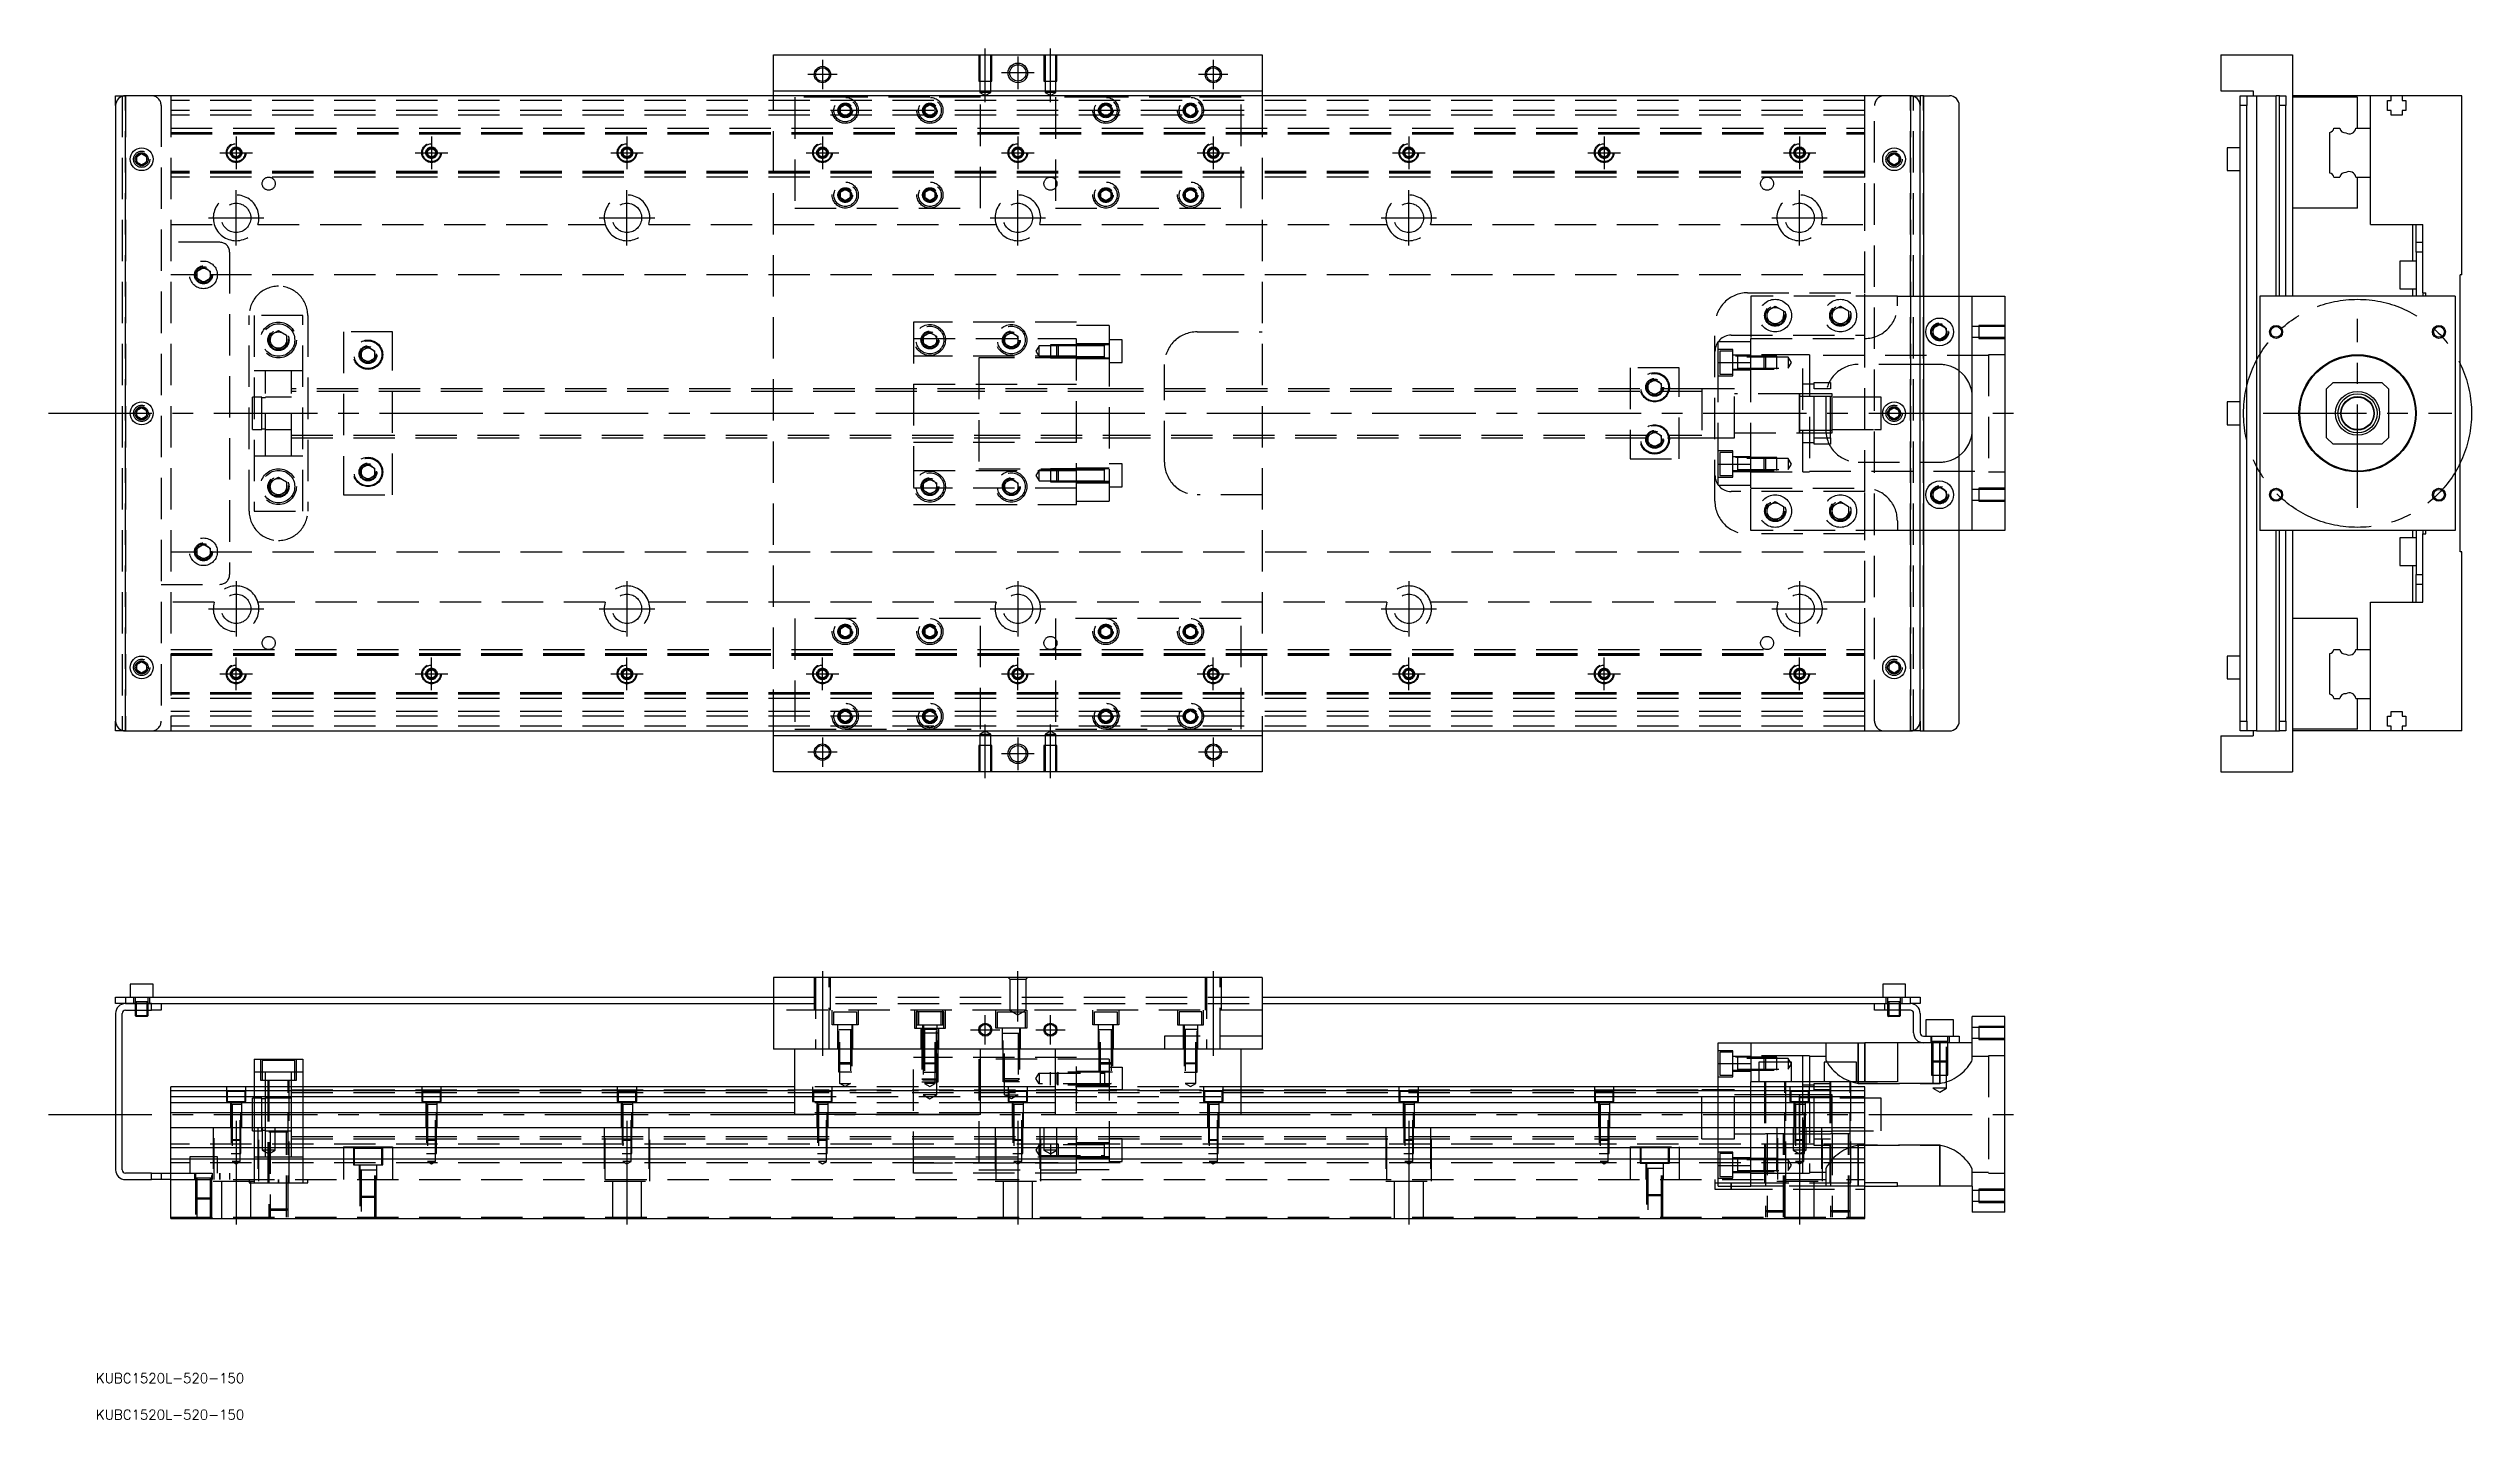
# Model space of a CAD drawing. Extents: x -21 to 723, y -309 to 112.
import ezdxf

# ---------------------------------------------------------------- set-up
doc = ezdxf.new("R2010")
doc.units = 0
doc.linetypes.add('CENTER', pattern=[50.8, 31.75, -6.35, 6.35, -6.35])
doc.linetypes.add('DASHED', pattern=[19.05, 12.7, -6.35])
doc.layers.get('0').update_dxf_attribs({"linetype": 'CONTINUOUS'})
doc.layers.add('CENTER', color=1, linetype='CENTER')
doc.styles.get("Standard").update_dxf_attribs({"font": 'txt.shx', "height": 3, "bigfont": 'bigfont.shx'})

# ---------------------------------------------------------------- blocks, each defined once
blk = doc.blocks.new('*U2')
at = {"color": 7, "linetype": 'CONTINUOUS'}
blk.add_text('KUBC1520L-520-150', height=3, dxfattribs=at).set_placement((-6.03, -308.87))
blk = doc.blocks.new('*U3')
at = {"color": 7, "linetype": 'CONTINUOUS'}
blk.add_text('KUBC1520L-520-150', height=3, dxfattribs=at).set_placement((-6.03, -297.68))

msp = doc.modelspace()

# ---------------------------------------------------------------- linework, layer by layer
at = {"color": 7, "linetype": 'CONTINUOUS'}
for p, q in [((202, 110), (352, 110)), ((202, 99), (202, 110)), ((352, 110), (352, 99)), ((646.27, 110), (646.27, 99)), ((646.27, 110), (668.27, 110)), ((668.27, 110), (668.27, 36)), ((0, 94.5), (0, 97.5)), ((0, 97.5), (3, 97.5)), ((551, 97.5), (3, 97.5)), ((202, 99), (352, 99)), ((202, 97.5), (202, 99)), ((352, 99), (352, 97.5)), ((551, 97.5), (554, 97.5)), ((554, 97.5), (554, 94.5)), ((555, 97.5), (554, 97.5)), ((555, 97.5), (555, -97.5)), ((555, 97.5), (563, 97.5)), ((646.27, 99), (656.27, 99)), ((652.27, 97.5), (654.27, 97.5)), ((652.27, 94.5), (652.27, 97.5)), ((654.27, 97.5), (657.27, 97.5)), ((654.27, 97.5), (654.27, 94.5)), ((656.27, 99), (656.27, 97.5)), ((657.27, 97.5), (657.27, -97.5)), ((657.27, 97.5), (663.27, 97.5)), ((663.27, 36), (663.27, 97.5)), ((664.27, 97.5), (663.27, 97.5)), ((664.27, 97.5), (666.27, 97.5)), ((664.27, 94.5), (664.27, 97.5)), ((666.27, 97.5), (666.27, 94.5)), ((692.27, 97.5), (668.27, 97.5)), ((688.27, 97), (668.27, 97)), ((688.27, 87.5), (688.27, 97)), ((692.27, 87.5), (692.27, 97.5)), ((698.57, 97.5), (692.27, 97.5)), ((701.97, 97.5), (698.57, 97.5)), ((698.57, 96), (698.57, 97.5)), ((701.97, 97.5), (701.97, 96)), ((720.27, 97.5), (701.97, 97.5)), ((720.27, 42.5), (720.27, 97.5)), ((0, 94.5), (0, -94.5)), ((554, -94.5), (554, 94.5)), ((566, -94.5), (566, 94.5)), ((654.27, 94.5), (652.27, 94.5)), ((652.27, -94.5), (652.27, 94.5)), ((654.27, -94.5), (654.27, 94.5)), ((666.27, 94.5), (664.27, 94.5)), ((664.27, 36), (664.27, 94.5)), ((666.27, 36), (666.27, 94.5)), ((697.42, 96), (698.57, 96)), ((697.42, 93), (697.42, 96)), ((698.57, 93), (697.42, 93)), ((698.57, 91.5), (698.57, 93)), ((701.97, 91.5), (698.57, 91.5)), ((701.97, 96), (703.12, 96)), ((701.97, 93), (701.97, 91.5)), ((703.12, 93), (701.97, 93)), ((703.12, 96), (703.12, 93)), ((679.77, 73.752272), (679.77, 86.247728)), ((681.022272, 87.5), (682.79668, 87.5)), ((687.747372, 87.5), (692.27, 87.5)), ((692.27, 72.5), (692.27, 87.5)), ((692.27, 72.5), (692.27, 87.5)), ((6.5, 78.866026), (8, 79.73205)), ((6.5, 77.133974), (6.5, 78.866026)), ((8, 76.26795), (6.5, 77.133974)), ((8, 79.73205), (9.5, 78.866026)), ((9.5, 77.133974), (8, 76.26795)), ((9.5, 78.866026), (9.5, 77.133974)), ((544.5, 78.866026), (546, 79.73205)), ((544.5, 77.133974), (544.5, 78.866026)), ((546, 76.26795), (544.5, 77.133974)), ((546, 79.73205), (547.5, 78.866026)), ((547.5, 77.133974), (546, 76.26795)), ((547.5, 78.866026), (547.5, 77.133974)), ((648.27, 81.5), (648.27, 78)), ((652.27, 81.5), (648.27, 81.5)), ((648.27, 78), (648.27, 74.5)), ((648.27, 74.5), (652.27, 74.5)), ((681.022272, 72.5), (682.79668, 72.5)), ((687.747372, 72.5), (692.27, 72.5)), ((688.27, 63), (688.27, 72.5)), ((692.27, 58), (692.27, 72.5)), ((688.27, 63), (668.27, 63)), ((692.27, 58), (708.27, 58)), ((705.27, 46.75), (705.27, 58)), ((706.27, 52.5), (706.27, 58)), ((706.27, 52.5), (708.27, 52.5)), ((706.27, 49.5), (706.27, 52.5)), ((708.27, 37), (708.27, 58)), ((701.27, 46.75), (701.27, 42.5)), ((706.27, 46.75), (701.27, 46.75)), ((708.27, 49.5), (706.27, 49.5)), ((706.27, 49.5), (706.27, 36)), ((701.27, 42.5), (701.27, 38.25)), ((701.27, 38.25), (706.27, 38.25)), ((705.27, 36), (705.27, 38.25)), ((720.27, 42.5), (719.77, 42.5)), ((719.77, -42.5), (719.77, 42.5)), ((566, 36), (570, 36)), ((570, 36), (580, 36)), ((570, -36), (570, 36)), ((580, 36), (580, -36)), ((718.27, 36), (658.27, 36)), ((658.27, 36), (658.27, -36)), ((708.27, 37), (709.27, 37)), ((708.27, 37), (708.27, 36)), ((709.27, 36), (709.27, 37)), ((718.27, 36), (718.27, -36)), ((558, 26.1547), (560, 27.309402)), ((558, 23.8453), (558, 26.1547)), ((560, 22.690598), (558, 23.8453)), ((560, 27.309402), (562, 26.1547)), ((562, 23.8453), (560, 22.690598)), ((562, 26.1547), (562, 23.8453)), ((680.77, 9.5), (678.77, 7.5)), ((678.77, -7.5), (678.77, 7.5)), ((680.77, 9.5), (695.77, 9.5)), ((697.77, 7.5), (695.77, 9.5)), ((697.77, 7.5), (697.77, -7.5)), ((6.5, 0.866026), (8, 1.73205)), ((6.5, -0.866026), (6.5, 0.866026)), ((8, 1.73205), (9.5, 0.866026)), ((9.5, 0.866026), (9.5, -0.866026)), ((544.5, 0.866026), (546, 1.73205)), ((544.5, -0.866026), (544.5, 0.866026)), ((546, 1.73205), (547.5, 0.866026)), ((547.5, 0.866026), (547.5, -0.866026)), ((648.27, 3.5), (648.27, 0)), ((652.27, 3.5), (648.27, 3.5)), ((648.27, 0), (648.27, -3.5)), ((8, -1.73205), (6.5, -0.866026)), ((9.5, -0.866026), (8, -1.73205)), ((546, -1.73205), (544.5, -0.866026)), ((547.5, -0.866026), (546, -1.73205)), ((648.27, -3.5), (652.27, -3.5)), ((678.77, -7.5), (680.77, -9.5)), ((695.77, -9.5), (680.77, -9.5)), ((695.77, -9.5), (697.77, -7.5)), ((558, -23.8453), (560, -22.690598)), ((558, -26.1547), (558, -23.8453)), ((560, -27.309402), (558, -26.1547)), ((560, -22.690598), (562, -23.8453)), ((562, -26.1547), (560, -27.309402)), ((562, -23.8453), (562, -26.1547)), ((570, -36), (566, -36)), ((580, -36), (570, -36)), ((718.27, -36), (658.27, -36)), ((663.27, -97.5), (663.27, -36)), ((664.27, -94.5), (664.27, -36)), ((666.27, -94.5), (666.27, -36)), ((668.27, -36), (668.27, -110)), ((705.27, -38.25), (705.27, -36)), ((706.27, -36), (706.27, -49.5)), ((708.27, -36), (708.27, -37)), ((708.27, -58), (708.27, -37)), ((708.27, -37), (709.27, -37)), ((709.27, -37), (709.27, -36)), ((701.27, -38.25), (701.27, -42.5)), ((706.27, -38.25), (701.27, -38.25)), ((701.27, -42.5), (701.27, -46.75)), ((720.27, -42.5), (719.77, -42.5)), ((720.27, -97.5), (720.27, -42.5)), ((701.27, -46.75), (706.27, -46.75)), ((705.27, -58), (705.27, -46.75)), ((706.27, -52.5), (706.27, -49.5)), ((706.27, -49.5), (708.27, -49.5)), ((692.27, -72.5), (692.27, -58)), ((692.27, -58), (708.27, -58)), ((708.27, -52.5), (706.27, -52.5)), ((706.27, -58), (706.27, -52.5)), ((688.27, -63), (668.27, -63)), ((688.27, -72.5), (688.27, -63)), ((679.77, -86.247728), (679.77, -73.752272)), ((681.022272, -72.5), (682.79668, -72.5)), ((687.747372, -72.5), (692.27, -72.5)), ((692.27, -87.5), (692.27, -72.5)), ((692.27, -87.5), (692.27, -72.5)), ((6.5, -77.133974), (8, -76.26795)), ((6.5, -78.866026), (6.5, -77.133974)), ((8, -79.73205), (6.5, -78.866026)), ((8, -76.26795), (9.5, -77.133974)), ((9.5, -78.866026), (8, -79.73205)), ((9.5, -77.133974), (9.5, -78.866026)), ((544.5, -77.133974), (546, -76.26795)), ((544.5, -78.866026), (544.5, -77.133974)), ((546, -79.73205), (544.5, -78.866026)), ((546, -76.26795), (547.5, -77.133974)), ((547.5, -78.866026), (546, -79.73205)), ((547.5, -77.133974), (547.5, -78.866026)), ((648.27, -74.5), (648.27, -78)), ((652.27, -74.5), (648.27, -74.5)), ((648.27, -78), (648.27, -81.5)), ((648.27, -81.5), (652.27, -81.5)), ((681.022272, -87.5), (682.79668, -87.5)), ((687.747372, -87.5), (692.27, -87.5)), ((688.27, -97), (688.27, -87.5)), ((692.27, -97.5), (692.27, -87.5)), ((0, -97.5), (0, -94.5)), ((554, -94.5), (554, -97.5)), ((652.27, -94.5), (654.27, -94.5)), ((652.27, -97.5), (652.27, -94.5)), ((654.27, -94.5), (654.27, -97.5)), ((664.27, -94.5), (666.27, -94.5)), ((664.27, -97.5), (664.27, -94.5)), ((666.27, -94.5), (666.27, -97.5)), ((697.42, -93), (698.57, -93)), ((697.42, -96), (697.42, -93)), ((698.57, -96), (697.42, -96)), ((698.57, -91.5), (701.97, -91.5)), ((698.57, -93), (698.57, -91.5)), ((698.57, -97.5), (698.57, -96)), ((701.97, -91.5), (701.97, -93)), ((701.97, -93), (703.12, -93)), ((701.97, -96), (701.97, -97.5)), ((703.12, -96), (701.97, -96)), ((703.12, -93), (703.12, -96)), ((3, -97.5), (0, -97.5)), ((3, -97.5), (551, -97.5)), ((202, -99), (202, -97.5)), ((202, -110), (202, -99)), ((352, -99), (202, -99)), ((352, -97.5), (352, -99)), ((352, -99), (352, -110)), ((554, -97.5), (551, -97.5)), ((554, -97.5), (555, -97.5)), ((555, -97.5), (563, -97.5)), ((646.27, -99), (656.27, -99)), ((646.27, -99), (646.27, -110)), ((654.27, -97.5), (652.27, -97.5)), ((657.27, -97.5), (654.27, -97.5)), ((656.27, -97.5), (656.27, -99)), ((657.27, -97.5), (663.27, -97.5)), ((663.27, -97.5), (664.27, -97.5)), ((666.27, -97.5), (664.27, -97.5)), ((688.27, -97), (668.27, -97)), ((692.27, -97.5), (668.27, -97.5)), ((698.57, -97.5), (692.27, -97.5)), ((701.97, -97.5), (698.57, -97.5)), ((720.27, -97.5), (701.97, -97.5)), ((352, -110), (202, -110)), ((646.27, -110), (668.27, -110)), ((11.5, -175.2), (4.5, -175.2)), ((4.5, -175.2), (4.5, -179.2)), ((11.5, -179.2), (11.5, -175.2)), ((202, -173.2), (202, -195.2)), ((352, -173.2), (202, -173.2)), ((352, -173.2), (352, -195.2)), ((549.5, -175.199332), (542.5, -175.199332)), ((542.5, -175.199332), (542.5, -179.199332)), ((549.5, -179.199332), (549.5, -175.199332)), ((0, -181.2), (0, -179.2)), ((0, -179.2), (3, -179.2)), ((3, -181.2), (0, -181.2)), ((0, -184.2), (0, -232.2)), ((2, -232.2), (2, -184.2)), ((3, -179.2), (3, -181.2)), ((3, -179.2), (202, -179.2)), ((3, -181.2), (11, -181.2)), ((11, -181.2), (3, -181.2)), ((3, -183.2), (11, -183.2)), ((6, -183.2), (6, -184.85)), ((6, -184.85), (10, -184.85)), ((6, -184.85), (6.35, -185.2)), ((6.35, -183.2), (6.35, -185.2)), ((9.65, -185.2), (6.35, -185.2)), ((9.65, -185.2), (9.65, -183.2)), ((9.65, -185.2), (10, -184.85)), ((10, -184.85), (10, -183.2)), ((11, -181.2), (202, -181.2)), ((11, -183.2), (11, -181.2)), ((14, -183.2), (11, -183.2)), ((14, -181.2), (14, -183.2)), ((352, -179.2), (551, -179.2)), ((352, -181.2), (543, -181.2)), ((540, -183.199332), (540, -181.199332)), ((543, -183.199332), (540, -183.199332)), ((543, -181.199332), (543, -183.199332)), ((543, -181.199332), (551, -181.199332)), ((543, -181.199332), (551, -181.199332)), ((551, -183.199332), (543, -183.199332)), ((544, -183.199332), (544, -184.849332)), ((544, -184.849332), (548, -184.849332)), ((544, -184.849332), (544.35, -185.199332)), ((544.35, -183.199332), (544.35, -185.199332)), ((547.65, -185.199332), (544.35, -185.199332)), ((547.65, -185.199332), (547.65, -183.199332)), ((547.65, -185.199332), (548, -184.849332)), ((548, -184.849332), (548, -183.199332)), ((551, -181.199332), (551, -179.199332)), ((551, -179.199332), (554, -179.199332)), ((554, -181.199332), (551, -181.199332)), ((552, -190.199332), (552, -184.199332)), ((554, -179.199332), (554, -181.199332)), ((554, -184.199332), (554, -190.199332)), ((570, -193.199332), (570, -185.199332)), ((580, -185.199332), (570, -185.199332)), ((580, -245.199332), (580, -185.199332)), ((492, -199.546856), (492, -193.199332)), ((492, -193.199332), (502, -193.199332)), ((502, -193.199332), (502, -205.199332)), ((502, -193.199332), (537, -193.199332)), ((537, -205.199332), (537, -193.199332)), ((547, -193.199332), (537, -193.199332)), ((547, -193.199332), (547, -205.199332)), ((555, -193.199332), (547, -193.199332)), ((555, -191.199332), (563, -191.199332)), ((563, -193.199332), (555, -193.199332)), ((564.25, -186.199332), (555.75, -186.199332)), ((555.75, -186.199332), (555.75, -191.199332)), ((563, -193.199332), (563, -191.199332)), ((563, -191.199332), (566, -191.199332)), ((566, -193.199332), (563, -193.199332)), ((564.25, -191.199332), (564.25, -186.199332)), ((566, -191.199332), (566, -193.199332)), ((570, -193.199332), (566, -193.199332)), ((42.5, -198.2), (57.5, -198.2)), ((42.5, -198.2), (42.5, -206.7)), ((57.5, -198.2), (57.5, -206.7)), ((352, -195.2), (202, -195.2)), ((208.5, -215.2), (208.5, -195.2)), ((265.5, -215.2), (265.5, -195.2)), ((288.5, -215.2), (288.5, -195.2)), ((345.5, -215.2), (345.5, -195.2)), ((492, -199.546856), (502, -199.546856)), ((492, -206.699332), (492, -199.546856)), ((514.5, -199.199332), (504.5, -199.199332)), ((504.5, -199.199332), (504.5, -205.199332)), ((514.5, -205.199332), (514.5, -199.199332)), ((534.5, -199.199332), (524.5, -199.199332)), ((524.5, -199.199332), (524.5, -205.199332)), ((534.5, -205.199332), (534.5, -199.199332)), ((208.5, -206.7), (17, -206.7)), ((17, -247.2), (17, -206.7)), ((208.5, -207.952272), (17, -207.952272)), ((288.5, -206.7), (265.5, -206.7)), ((288.5, -207.952272), (265.5, -207.952272)), ((537, -206.7), (345.5, -206.7)), ((537, -207.952272), (345.5, -207.952272)), ((502, -206.699332), (502, -205.199332)), ((547, -205.199332), (502, -205.199332)), ((537, -247.199332), (537, -206.699332)), ((17, -209.72668), (208.5, -209.72668)), ((208.5, -211.623076), (17, -211.623076)), ((208.5, -214.677372), (17, -214.677372)), ((265.5, -215.2), (208.5, -215.2)), ((265.5, -209.72668), (288.5, -209.72668)), ((288.5, -211.623076), (265.5, -211.623076)), ((288.5, -214.677372), (265.5, -214.677372)), ((288.5, -215.2), (345.5, -215.2)), ((345.5, -209.72668), (537, -209.72668)), ((537, -211.623076), (345.5, -211.623076)), ((537, -214.677372), (345.5, -214.677372)), ((517, -214.999278), (517, -209.499332)), ((518, -210.074332), (517, -210.074332)), ((517, -221.199338), (517, -214.999278)), ((519.75, -210.074332), (518, -210.074332)), ((521.5, -210.074332), (519.75, -210.074332)), ((526.5, -210.074332), (521.5, -210.074332)), ((527, -210.074332), (526.5, -210.074332)), ((17, -219.2), (537, -219.2)), ((53.000006, -220.7), (46.999994, -220.7)), ((53.000006, -220.7), (46.999994, -220.7)), ((517, -220.324332), (527, -220.324332)), ((537, -225.5), (17, -225.5)), ((537, -228.9), (17, -228.9)), ((11, -233.2), (3, -233.2)), ((3, -235.2), (11, -235.2)), ((11, -235.2), (11, -233.2)), ((11, -233.2), (14, -233.2)), ((14, -235.2), (11, -235.2)), ((14, -233.2), (14, -235.2)), ((14, -233.2), (17, -233.2)), ((17, -235.2), (14, -235.2)), ((547, -236.199332), (537, -236.199332)), ((537, -237.199332), (547, -237.199332)), ((547, -237.199332), (547, -236.199332)), ((570, -237.199332), (547, -237.199332)), ((570, -237.199332), (570, -245.199332)), ((580, -245.199332), (570, -245.199332)), ((17, -247.2), (537, -247.2))]:
    msp.add_line(p, q, dxfattribs=at)
at = {"color": 3, "linetype": 'DASHED'}
for p, q in [((265.000006, 110), (265.000006, 102)), ((265.35, 110), (265.35, 102)), ((268.65, 102), (268.65, 110)), ((268.999994, 102), (268.999994, 110)), ((285.000006, 110), (285.000006, 102)), ((285.35, 110), (285.35, 102)), ((288.65, 102), (288.65, 110)), ((288.999994, 102), (288.999994, 110)), ((2, 97.5), (2, -97.5)), ((3, 97.5), (3, -97.5)), ((3, -97.5), (3, 97.5)), ((3, -97.5), (3, 97.5)), ((3, 97.5), (3, -97.5)), ((17, 97.5), (17, -97.5)), ((202, -97.5), (202, 97.5)), ((224, 97), (208.5, 97)), ((208.5, 97), (208.5, 63)), ((250, 97), (224, 97)), ((265.5, 97), (250, 97)), ((265.000006, 102), (268.999994, 102)), ((265.35, 102), (265.35, 98.5)), ((267, 98.5), (265.35, 98.5)), ((265.35, 98.5), (267, 97.547372)), ((265.5, 63), (265.5, 97)), ((268.65, 98.5), (267, 98.5)), ((267, 97.547372), (268.65, 98.5)), ((268.65, 98.5), (268.65, 102)), ((285.000006, 102), (288.999994, 102)), ((285.35, 102), (285.35, 98.5)), ((287, 98.5), (285.35, 98.5)), ((285.35, 98.5), (287, 97.547372)), ((288.65, 98.5), (287, 98.5)), ((287, 97.547372), (288.65, 98.5)), ((304, 97), (288.5, 97)), ((288.5, 97), (288.5, 63)), ((288.65, 98.5), (288.65, 102)), ((330, 97), (304, 97)), ((345.5, 97), (330, 97)), ((345.5, 63), (345.5, 97)), ((352, 97.5), (352, -97.5)), ((537, 87.5), (537, 97.5)), ((551, -97.5), (551, 97.5)), ((551, 97.5), (551, -97.5)), ((552, -97.5), (552, 97.5)), ((555, -97.5), (555, 97.5)), ((14, 94.5), (14, -94.5)), ((537, 96), (17, 96)), ((537, 93), (17, 93)), ((537, 91.5), (17, 91.5)), ((222.5, 93.866026), (224, 94.73205)), ((222.5, 92.133974), (222.5, 93.866026)), ((224, 91.26795), (222.5, 92.133974)), ((224, 94.73205), (225.5, 93.866026)), ((225.5, 92.133974), (224, 91.26795)), ((225.5, 93.866026), (225.5, 92.133974)), ((225.973226, 93.326156), (226, 93)), ((248.5, 93.866026), (250, 94.73205)), ((248.5, 92.133974), (248.5, 93.866026)), ((250, 91.26795), (248.5, 92.133974)), ((250, 94.73205), (251.5, 93.866026)), ((251.5, 92.133974), (250, 91.26795)), ((251.5, 93.866026), (251.5, 92.133974)), ((251.973226, 93.326156), (252, 93)), ((302.5, 93.866026), (304, 94.73205)), ((302.5, 92.133974), (302.5, 93.866026)), ((304, 91.26795), (302.5, 92.133974)), ((304, 94.73205), (305.5, 93.866026)), ((305.5, 92.133974), (304, 91.26795)), ((305.5, 93.866026), (305.5, 92.133974)), ((305.973226, 93.326156), (306, 93)), ((328, 93), (328.030168, 93.346066)), ((328.5, 93.866026), (330, 94.73205)), ((328.5, 92.133974), (328.5, 93.866026)), ((330, 91.26795), (328.5, 92.133974)), ((330, 94.73205), (331.5, 93.866026)), ((331.5, 92.133974), (330, 91.26795)), ((331.5, 93.866026), (331.5, 92.133974)), ((540, -94.5), (540, 94.5)), ((17, 87.5), (537, 87.5)), ((17, 86.247728), (537, 86.247728)), ((17, 86.1147), (537, 86.1147)), ((17, 86.1), (537, 86.1)), ((17, 85.8), (537, 85.8)), ((537, 86.247728), (537, 87.5)), ((537, 73.752272), (537, 86.247728)), ((6, 78), (6.030168, 78.346066)), ((35.5, 80), (35.516134, 80.21941)), ((35.75, 80.721688), (37, 81.443376)), ((35.75, 79.278312), (35.75, 80.721688)), ((37, 78.556624), (35.75, 79.278312)), ((37, 81.443376), (38.25, 80.721688)), ((38.25, 79.278312), (37, 78.556624)), ((38.25, 80.721688), (38.25, 79.278312)), ((95.5, 80), (95.516134, 80.21941)), ((95.75, 80.721688), (97, 81.443376)), ((95.75, 79.278312), (95.75, 80.721688)), ((97, 78.556624), (95.75, 79.278312)), ((97, 81.443376), (98.25, 80.721688)), ((98.25, 79.278312), (97, 78.556624)), ((98.25, 80.721688), (98.25, 79.278312)), ((155.5, 80), (155.516134, 80.21941)), ((155.75, 80.721688), (157, 81.443376)), ((155.75, 79.278312), (155.75, 80.721688)), ((157, 78.556624), (155.75, 79.278312)), ((157, 81.443376), (158.25, 80.721688)), ((158.25, 79.278312), (157, 78.556624)), ((158.25, 80.721688), (158.25, 79.278312)), ((215.5, 80), (215.516134, 80.21941)), ((215.75, 80.721688), (217, 81.443376)), ((215.75, 79.278312), (215.75, 80.721688)), ((217, 78.556624), (215.75, 79.278312)), ((217, 81.443376), (218.25, 80.721688)), ((218.25, 79.278312), (217, 78.556624)), ((218.25, 80.721688), (218.25, 79.278312)), ((275.5, 80), (275.52041, 80.24661)), ((275.75, 80.721688), (277, 81.443376)), ((275.75, 79.278312), (275.75, 80.721688)), ((277, 78.556624), (275.75, 79.278312)), ((277, 81.443376), (278.25, 80.721688)), ((278.25, 79.278312), (277, 78.556624)), ((278.25, 80.721688), (278.25, 79.278312)), ((335.75, 80.721688), (337, 81.443376)), ((335.75, 79.278312), (335.75, 80.721688)), ((337, 78.556624), (335.75, 79.278312)), ((337, 81.443376), (338.25, 80.721688)), ((338.25, 79.278312), (337, 78.556624)), ((338.25, 80.721688), (338.25, 79.278312)), ((338.477374, 80.25955), (338.5, 80)), ((395.5, 80), (395.516134, 80.21941)), ((395.75, 80.721688), (397, 81.443376)), ((395.75, 79.278312), (395.75, 80.721688)), ((397, 78.556624), (395.75, 79.278312)), ((397, 81.443376), (398.25, 80.721688)), ((398.25, 79.278312), (397, 78.556624)), ((398.25, 80.721688), (398.25, 79.278312)), ((455.5, 80), (455.516134, 80.21941)), ((455.75, 80.721688), (457, 81.443376)), ((455.75, 79.278312), (455.75, 80.721688)), ((457, 78.556624), (455.75, 79.278312)), ((457, 81.443376), (458.25, 80.721688)), ((458.25, 79.278312), (457, 78.556624)), ((458.25, 80.721688), (458.25, 79.278312)), ((515.75, 80.721688), (517, 81.443376)), ((515.75, 79.278312), (515.75, 80.721688)), ((517, 78.556624), (515.75, 79.278312)), ((517, 81.443376), (518.25, 80.721688)), ((518.25, 79.278312), (517, 78.556624)), ((518.25, 80.721688), (518.25, 79.278312)), ((518.477374, 80.25955), (518.5, 80)), ((547.973226, 78.326156), (548, 78)), ((537, 74.2), (17, 74.2)), ((537, 73.9), (17, 73.9)), ((537, 73.8853), (17, 73.8853)), ((537, 73.752272), (17, 73.752272)), ((537, 72.5), (17, 72.5)), ((222, 67), (222.030168, 67.346066)), ((222.5, 67.866026), (224, 68.73205)), ((222.5, 66.133974), (222.5, 67.866026)), ((224, 68.73205), (225.5, 67.866026)), ((225.5, 67.866026), (225.5, 66.133974)), ((248, 67), (248.023172, 67.30356)), ((248.5, 67.866026), (250, 68.73205)), ((248.5, 66.133974), (248.5, 67.866026)), ((250, 68.73205), (251.5, 67.866026)), ((251.5, 67.866026), (251.5, 66.133974)), ((302.5, 67.866026), (304, 68.73205)), ((302.5, 66.133974), (302.5, 67.866026)), ((304, 68.73205), (305.5, 67.866026)), ((305.5, 67.866026), (305.5, 66.133974)), ((305.973226, 67.326156), (306, 67)), ((328, 67), (328.030168, 67.346066)), ((328.5, 67.866026), (330, 68.73205)), ((328.5, 66.133974), (328.5, 67.866026)), ((330, 68.73205), (331.5, 67.866026)), ((331.5, 67.866026), (331.5, 66.133974)), ((537, 72.5), (537, 73.752272)), ((537, 58), (537, 72.5)), ((208.5, 63), (265.5, 63)), ((224, 65.26795), (222.5, 66.133974)), ((225.5, 66.133974), (224, 65.26795)), ((250, 65.26795), (248.5, 66.133974)), ((251.5, 66.133974), (250, 65.26795)), ((288.5, 63), (345.5, 63)), ((304, 65.26795), (302.5, 66.133974)), ((305.5, 66.133974), (304, 65.26795)), ((330, 65.26795), (328.5, 66.133974)), ((331.5, 66.133974), (330, 65.26795)), ((32, 52.5), (14, 52.5)), ((17, 58), (30.291796, 58)), ((43.708204, 58), (150.291796, 58)), ((163.708204, 58), (270.291796, 58)), ((283.708204, 58), (390.291796, 58)), ((403.708204, 58), (510.291796, 58)), ((523.708204, 58), (537, 58)), ((537, 37), (537, 58)), ((25, 43.6547), (27, 44.809402)), ((27, 44.809402), (29, 43.6547)), ((35, 49.5), (35, -49.5)), ((24.9, 42.5), (17, 42.5)), ((24.5, 42.5), (24.534018, 42.911016)), ((25, 41.3453), (25, 43.6547)), ((27, 40.190598), (25, 41.3453)), ((29, 41.3453), (27, 40.190598)), ((29, 43.6547), (29, 41.3453)), ((537, 42.5), (29.1, 42.5)), ((41, -30), (41, 30)), ((42.5, 30), (42.5, -30)), ((57.5, 30), (42.5, 30)), ((57.5, -30), (57.5, 30)), ((59, 30), (59, -30)), ((501, 37), (537, 37)), ((502, 36), (502, 23)), ((547, 36), (502, 36)), ((507, 31.443376), (509.5, 32.886752)), ((507, 28.556624), (507, 31.443376)), ((509.5, 32.886752), (512, 31.443376)), ((512, 31.443376), (512, 28.556624)), ((512.477798, 30.364306), (512.5, 30)), ((527, 31.443376), (529.5, 32.886752)), ((527, 28.556624), (527, 31.443376)), ((529.5, 32.886752), (532, 31.443376)), ((532, 31.443376), (532, 28.556624)), ((532.477798, 30.364306), (532.5, 30)), ((537, 24), (537, 37)), ((547, 33), (547, 36)), ((547, 36), (554, 36)), ((554, 36), (566, 36)), ((47.5, 23.943376), (50, 25.386752)), ((47.5, 21.056624), (47.5, 23.943376)), ((50, 25.386752), (52.5, 23.943376)), ((52.5, 23.943376), (52.5, 21.056624)), ((52.977798, 22.864306), (53, 22.5)), ((85, 25), (70, 25)), ((70, 25), (70, -25)), ((85, -25), (85, 25)), ((245, 28), (245, -28)), ((295, 28), (245, 28)), ((245, 23), (295, 23)), ((248, 23.6547), (250, 24.809402)), ((248, 21.3453), (248, 23.6547)), ((250, 24.809402), (252, 23.6547)), ((252, 23.6547), (252, 21.3453)), ((252.483582, 22.786038), (252.5, 22.5)), ((272.5, 22.5), (272.52689, 22.865682)), ((273, 23.6547), (275, 24.809402)), ((273, 21.3453), (273, 23.6547)), ((275, 24.809402), (277, 23.6547)), ((277, 23.6547), (277, 21.3453)), ((295, -28), (295, 28)), ((305, 27), (295, 27)), ((305, 27), (305, 20.976176)), ((309, 22.552558), (305, 22.552558)), ((309, 15.552558), (309, 22.552558)), ((332, 25), (352, 25)), ((491, -27), (491, 27)), ((496, 24), (537, 24)), ((502, 15.652476), (502, 23)), ((502, 23), (537, 23)), ((509.5, 27.113248), (507, 28.556624)), ((512, 28.556624), (509.5, 27.113248)), ((529.5, 27.113248), (527, 28.556624)), ((532, 28.556624), (529.5, 27.113248)), ((537, -24), (537, 24)), ((562.483582, 25.286038), (562.5, 25)), ((572, 26.65), (570, 26.65)), ((570, 23.35), (572, 23.35)), ((572, 26.999994), (572, 23.000006)), ((580, 26.999994), (572, 26.999994)), ((580, 26.65), (572, 26.65)), ((572, 23.35), (580, 23.35)), ((572, 23.000006), (580, 23.000006)), ((50, 19.613248), (47.5, 21.056624)), ((52.5, 21.056624), (50, 19.613248)), ((75.5, 19.1547), (77.5, 20.309402)), ((75.5, 16.8453), (75.5, 19.1547)), ((77.5, 15.690598), (75.5, 16.8453)), ((77.5, 20.309402), (79.5, 19.1547)), ((79.5, 16.8453), (77.5, 15.690598)), ((79.5, 19.1547), (79.5, 16.8453)), ((79.983582, 18.286038), (80, 18)), ((295, 17.5), (245, 17.5)), ((250, 20.190598), (248, 21.3453)), ((252, 21.3453), (250, 20.190598)), ((265, 17), (265, -17)), ((295, 17), (265, 17)), ((275, 20.190598), (273, 21.3453)), ((277, 21.3453), (275, 20.190598)), ((283.5, 20.702558), (282.547372, 19.052558)), ((282.547372, 19.052558), (283.5, 17.402558)), ((283.5, 17.402558), (283.5, 20.702558)), ((287, 20.702558), (283.5, 20.702558)), ((283.5, 17.402558), (287, 17.402558)), ((287, 21.052554), (287, 17.052564)), ((289.35, 21.052554), (287, 21.052554)), ((289, 20.702558), (287, 20.702558)), ((287, 17.402558), (289, 17.402558)), ((287, 17.052564), (289.35, 17.052564)), ((289.35, 21.052558), (289, 20.702558)), ((289, 17.402558), (289, 20.702558)), ((295, 20.702558), (289, 20.702558)), ((295, 20.702558), (289, 20.702558)), ((289, 17.402558), (295, 17.402558)), ((289, 17.402558), (289.35, 17.052558)), ((289, 17.402558), (295, 17.402558)), ((289.35, 21.052558), (289.35, 17.052558)), ((295, 21.052556), (289.35, 21.052558)), ((295, 21.052554), (289.35, 21.052554)), ((289.35, 17.052564), (295, 17.052564)), ((289.35, 17.052558), (295, 17.052562)), ((305, 21.302558), (295, 21.302558)), ((303.605, 21.052558), (295, 21.052556)), ((305, 20.976176), (295, 20.976176)), ((303.6, 20.702558), (295, 20.702558)), ((295, 17.402558), (303.6, 17.402558)), ((295, 17.052562), (303.605, 17.052558)), ((295, 16.802558), (305, 16.802558)), ((305, 21.052558), (303.595, 21.052558)), ((303.595, 17.052558), (305, 17.052558)), ((303.6, 17.05324), (303.6, 21.052564)), ((303.6, 20.836098), (303.6, 21.052558)), ((303.6, 21.052558), (303.6, 20.835892)), ((303.6, 17.269268), (303.6, 17.052558)), ((303.6, 17.052558), (303.6, 17.26902)), ((303.6, 17.052554), (303.6, 17.05324)), ((305, 20.976176), (305, -20.976176)), ((305, 15.552558), (309, 15.552558)), ((322, -15), (322, 15)), ((492, 22), (502, 22)), ((492, 15.652476), (492, 22)), ((496.5, 19.55635), (492, 19.55635)), ((492, 15.652476), (502, 15.652476)), ((492, -15.652476), (492, 15.652476)), ((492.5, 19.05635), (492.5, 12.05635)), ((496.5, 19.05635), (492.5, 19.05635)), ((496.5, 11.55635), (496.5, 19.55635)), ((502, 17.80635), (496.5, 17.80635)), ((510, 17.556344), (496.5, 17.556344)), ((497.9, 17.556354), (497.9, 13.556344)), ((513.5, 17.20635), (497.9, 17.20635)), ((502, 15.652476), (502, 22)), ((518, 18), (502, 18)), ((518, 18), (502, 18)), ((502, -15.652476), (502, 15.652476)), ((502, -15.652476), (502, 15.652476)), ((506.15, 13.55635), (506.15, 17.55635)), ((506.5, 17.20635), (506.15, 17.55635)), ((506.5, 17.20635), (506.5, 13.90635)), ((510, 13.556354), (510, 17.556344)), ((513.5, 17.20635), (513.5, 13.90635)), ((514.452628, 15.55635), (513.5, 17.20635)), ((513.5, 13.90635), (514.452628, 15.55635)), ((518, -18), (518, 18)), ((520, 18), (518, 18)), ((520, 18), (520, -18)), ((575, 17.75), (520, 17.75)), ((554, 15), (535, 15)), ((560, 15), (554, 15)), ((575, 18), (575, -18)), ((580, 18), (575, 18)), ((46, 13), (42.5, 13)), ((46, -13), (46, 13)), ((54, 13), (46, 13)), ((54, 13), (46, 13)), ((54, -13), (54, 13)), ((57.5, 13), (54, 13)), ((265, 7.5), (54, 7.5)), ((245, 9), (295, 9)), ((305, 7.5), (265, 7.5)), ((305, 7.499994), (265, 7.499994)), ((487.005, 7.5), (305, 7.5)), ((480, 14), (465, 14)), ((465, 14), (465, -14)), ((470, 8), (470.018502, 8.303588)), ((470.5, 9.1547), (472.5, 10.309402)), ((470.5, 6.8453), (470.5, 9.1547)), ((472.5, 10.309402), (474.5, 9.1547)), ((474.5, 9.1547), (474.5, 6.8453)), ((480, -14), (480, 14)), ((497, 7.5), (487.005, 7.5)), ((487.005, 7.5), (487.005, -7.5)), ((492, 11.55635), (496.5, 11.55635)), ((492.5, 12.05635), (496.5, 12.05635)), ((496.5, 13.556354), (510, 13.556354)), ((496.5, 13.30635), (502, 13.30635)), ((497, -7.5), (497, 7.5)), ((497, -7.5), (497, 7.5)), ((497.9, 13.90635), (513.5, 13.90635)), ((506.15, 13.55635), (506.5, 13.90635)), ((521.5, 9), (518, 9)), ((521.5, 9.5), (526.5, 9.5)), ((521.5, 7.5), (521.5, 9.5)), ((521.5, -7.5), (521.5, 7.5)), ((526.5, 7.5), (521.5, 7.5)), ((526.5, 9.5), (526.5, 7.5)), ((526.5, -7.5), (526.5, 7.5)), ((9.973226, 0.326156), (10, 0)), ((42, -5), (42, 5)), ((44.85, 5), (42, 5)), ((44.85, -5), (44.85, 5)), ((46, 4.8), (44.85, 4.8)), ((54, 5), (46, 5)), ((54, 5), (46, 5)), ((265, 6.75), (54, 6.75)), ((305, 6.75), (265, 6.75)), ((305, 6.75), (265, 6.75)), ((487, 6.75), (305, 6.75)), ((472.5, 5.690598), (470.5, 6.8453)), ((474.5, 6.8453), (472.5, 5.690598)), ((517.005, 6), (497, 6)), ((516.995, 6), (497, 6)), ((526.5, 6), (516.995, 6)), ((517.005, 6), (516.995, 6)), ((517, -6.000006), (517, 6.000006)), ((517, 5.125), (517, 6.000006)), ((517, 5.325034), (517, 6)), ((517, 6), (517, -6)), ((517, 5.125), (517, -5.125)), ((527, 5.125), (517, 5.125)), ((526.5, 6), (517.005, 6)), ((525, 5), (525, -5)), ((527, 6), (526.5, 6)), ((527, -6), (527, 6)), ((540, 5), (527, 5)), ((542, 5), (540, 5)), ((542, -5), (542, 5)), ((544, 0), (544.023172, 0.30356)), ((42, -5), (44.85, -5)), ((44.85, -4.8), (46, -4.8)), ((46, -5), (54, -5)), ((46, -5), (54, -5)), ((54, -6.75), (265, -6.75)), ((265, -6.75), (305, -6.75)), ((265, -6.75), (305, -6.75)), ((305, -6.75), (487, -6.75)), ((470.5, -6.8453), (472.5, -5.690598)), ((470.5, -9.1547), (470.5, -6.8453)), ((472.5, -5.690598), (474.5, -6.8453)), ((474.5, -6.8453), (474.5, -9.1547)), ((497, -6), (517.005, -6)), ((497, -6), (516.995, -6)), ((516.995, -6), (526.5, -6)), ((516.995, -6), (517.005, -6)), ((517, -6.000006), (517, -5.125)), ((517, -5.125), (527, -5.125)), ((517, -6), (517, -5.325218)), ((517.005, -6), (526.5, -6)), ((526.5, -6), (527, -6)), ((527, -5), (540, -5)), ((540, -5), (542, -5)), ((42.5, -13), (46, -13)), ((46, -13), (54, -13)), ((46, -13), (54, -13)), ((54, -7.5), (265, -7.5)), ((54, -13), (57.5, -13)), ((295, -9), (245, -9)), ((265, -7.499994), (305, -7.499994)), ((265, -7.5), (305, -7.5)), ((305, -7.5), (487.005, -7.5)), ((465, -14), (480, -14)), ((472.5, -10.309402), (470.5, -9.1547)), ((474.5, -9.1547), (472.5, -10.309402)), ((474.983582, -7.713962), (475, -8)), ((487.005, -7.5), (497, -7.5)), ((496.5, -11.55635), (492, -11.55635)), ((492.5, -12.05635), (492.5, -19.05635)), ((496.5, -12.05635), (492.5, -12.05635)), ((496.5, -19.55635), (496.5, -11.55635)), ((502, -13.30635), (496.5, -13.30635)), ((510, -13.556354), (496.5, -13.556347)), ((497.9, -13.556344), (497.9, -17.556354)), ((513.5, -13.90635), (497.9, -13.90635)), ((506.15, -17.55635), (506.15, -13.55635)), ((506.5, -13.90635), (506.15, -13.55635)), ((506.5, -13.90635), (506.5, -17.20635)), ((510, -17.556344), (510, -13.556354)), ((513.5, -13.90635), (513.5, -17.20635)), ((514.452628, -15.55635), (513.5, -13.90635)), ((518, -9), (521.5, -9)), ((521.5, -7.5), (526.5, -7.5)), ((521.5, -9.5), (521.5, -7.5)), ((526.5, -9.5), (521.5, -9.5)), ((526.5, -7.5), (526.5, -9.5)), ((47.5, -21.056624), (50, -19.613248)), ((47.5, -23.943376), (47.5, -21.056624)), ((50, -19.613248), (52.5, -21.056624)), ((52.5, -21.056624), (52.5, -23.943376)), ((52.977798, -22.135694), (53, -22.5)), ((75.5, -16.8453), (77.5, -15.690598)), ((75.5, -19.1547), (75.5, -16.8453)), ((77.5, -20.309402), (75.5, -19.1547)), ((77.5, -15.690598), (79.5, -16.8453)), ((79.5, -19.1547), (77.5, -20.309402)), ((79.5, -16.8453), (79.5, -19.1547)), ((79.983582, -17.713962), (80, -18)), ((245, -17.5), (295, -17.5)), ((247.5, -22.5), (247.534018, -22.088984)), ((248, -21.3453), (250, -20.190598)), ((248, -23.6547), (248, -21.3453)), ((250, -20.190598), (252, -21.3453)), ((252, -21.3453), (252, -23.6547)), ((265, -17), (295, -17)), ((272.5, -22.5), (272.52689, -22.134318)), ((273, -21.3453), (275, -20.190598)), ((273, -23.6547), (273, -21.3453)), ((275, -20.190598), (277, -21.3453)), ((277, -21.3453), (277, -23.6547)), ((283.5, -17.402558), (282.547372, -19.052558)), ((282.547372, -19.052558), (283.5, -20.702558)), ((283.5, -20.702558), (283.5, -17.402558)), ((287, -17.402558), (283.5, -17.402558)), ((283.5, -20.702558), (287, -20.702558)), ((287, -17.052564), (287, -21.052554)), ((289.35, -17.052564), (287, -17.052564)), ((289, -17.402558), (287, -17.402558)), ((287, -20.702558), (289, -20.702558)), ((287, -21.052554), (289.35, -21.052554)), ((289.35, -17.052558), (289, -17.402558)), ((289, -20.702558), (289, -17.402558)), ((295, -17.402558), (289, -17.402558)), ((295, -17.402558), (289, -17.402558)), ((289, -20.702558), (295, -20.702558)), ((289, -20.702558), (289.35, -21.052558)), ((289, -20.702558), (295, -20.702558)), ((289.35, -17.052558), (289.35, -21.052558)), ((295, -17.052562), (289.35, -17.052558)), ((295, -17.052564), (289.35, -17.052564)), ((289.35, -21.052554), (295, -21.052554)), ((289.35, -21.052558), (295, -21.052556)), ((305, -16.802558), (295, -16.802558)), ((303.605, -17.052558), (295, -17.052562)), ((303.6, -17.402558), (295, -17.402558)), ((295, -20.702558), (303.6, -20.702558)), ((305, -20.976176), (295, -20.976176)), ((295, -21.052556), (303.605, -21.052558)), ((295, -21.302558), (305, -21.302558)), ((305, -17.052558), (303.595, -17.052558)), ((303.595, -21.052558), (305, -21.052558)), ((303.6, -21.051878), (303.6, -17.052554)), ((303.6, -17.26902), (303.6, -17.052558)), ((303.6, -17.052558), (303.6, -17.269226)), ((303.6, -20.836098), (303.6, -17.26902)), ((303.6, -20.83585), (303.6, -21.052558)), ((303.6, -21.052558), (303.6, -20.836098)), ((303.6, -21.052564), (303.6, -21.051878)), ((309, -15.552558), (305, -15.552558)), ((305, -20.976176), (305, -27)), ((309, -22.552558), (309, -15.552558)), ((492, -15.652476), (502, -15.652476)), ((492, -22), (492, -15.652476)), ((492, -19.55635), (496.5, -19.55635)), ((492, -22), (502, -22)), ((492.5, -19.05635), (496.5, -19.05635)), ((496.5, -17.556351), (510, -17.556344)), ((496.5, -17.80635), (502, -17.80635)), ((497.9, -17.20635), (513.5, -17.20635)), ((502, -22), (502, -15.652476)), ((502, -23), (502, -15.652476)), ((502, -18), (518, -18)), ((502, -18), (518, -18)), ((506.15, -17.55635), (506.5, -17.20635)), ((513.5, -17.20635), (514.452628, -15.55635)), ((518, -18), (520, -18)), ((520, -17.75), (575, -17.75)), ((535, -15), (554, -15)), ((554, -15), (560, -15)), ((575, -18), (580, -18)), ((50, -25.386752), (47.5, -23.943376)), ((52.5, -23.943376), (50, -25.386752)), ((70, -25), (85, -25)), ((295, -23), (245, -23)), ((245, -28), (295, -28)), ((250, -24.809402), (248, -23.6547)), ((252, -23.6547), (250, -24.809402)), ((275, -24.809402), (273, -23.6547)), ((277, -23.6547), (275, -24.809402)), ((295, -27), (305, -27)), ((305, -22.552558), (309, -22.552558)), ((352, -25), (332, -25)), ((537, -24), (496, -24)), ((502, -23), (537, -23)), ((502, -36), (502, -23)), ((506.5, -30), (506.520026, -29.653944)), ((507, -28.556624), (509.5, -27.113248)), ((507, -31.443376), (507, -28.556624)), ((509.5, -27.113248), (512, -28.556624)), ((512, -28.556624), (512, -31.443376)), ((526.5, -30), (526.520026, -29.653944)), ((527, -28.556624), (529.5, -27.113248)), ((527, -31.443376), (527, -28.556624)), ((529.5, -27.113248), (532, -28.556624)), ((532, -28.556624), (532, -31.443376)), ((537, -37), (537, -24)), ((562.483582, -24.713962), (562.5, -25)), ((572, -23.35), (570, -23.35)), ((570, -26.65), (572, -26.65)), ((572, -23.000006), (572, -26.999994)), ((580, -23.000006), (572, -23.000006)), ((580, -23.35), (572, -23.35)), ((572, -26.65), (580, -26.65)), ((572, -26.999994), (580, -26.999994)), ((42.5, -30), (57.5, -30)), ((537, -37), (501, -37)), ((547, -36), (502, -36)), ((509.5, -32.886752), (507, -31.443376)), ((512, -31.443376), (509.5, -32.886752)), ((529.5, -32.886752), (527, -31.443376)), ((532, -31.443376), (529.5, -32.886752)), ((537, -58), (537, -37)), ((547, -33), (547, -36)), ((554, -36), (547, -36)), ((566, -36), (554, -36)), ((17, -42.5), (24.9, -42.5)), ((25, -41.3453), (27, -40.190598)), ((25, -43.6547), (25, -41.3453)), ((27, -44.809402), (25, -43.6547)), ((27, -40.190598), (29, -41.3453)), ((29, -43.6547), (27, -44.809402)), ((29, -41.3453), (29, -43.6547)), ((29.1, -42.5), (537, -42.5)), ((29.483582, -42.213962), (29.5, -42.5)), ((14, -52.5), (32, -52.5)), ((30.291796, -58), (17, -58)), ((150.291796, -58), (43.708204, -58)), ((270.291796, -58), (163.708204, -58)), ((390.291796, -58), (283.708204, -58)), ((510.291796, -58), (403.708204, -58)), ((537, -58), (523.708204, -58)), ((537, -72.5), (537, -58)), ((208.5, -63), (208.5, -97)), ((265.5, -63), (208.5, -63)), ((222, -67), (222.030168, -66.653934)), ((222.5, -66.133974), (224, -65.26795)), ((222.5, -67.866026), (222.5, -66.133974)), ((224, -65.26795), (225.5, -66.133974)), ((225.5, -66.133974), (225.5, -67.866026)), ((248, -67), (248.023172, -66.69644)), ((248.5, -66.133974), (250, -65.26795)), ((248.5, -67.866026), (248.5, -66.133974)), ((250, -65.26795), (251.5, -66.133974)), ((251.5, -66.133974), (251.5, -67.866026)), ((265.5, -97), (265.5, -63)), ((345.5, -63), (288.5, -63)), ((288.5, -63), (288.5, -97)), ((302, -67), (302.023172, -66.69644)), ((302.5, -66.133974), (304, -65.26795)), ((302.5, -67.866026), (302.5, -66.133974)), ((304, -65.26795), (305.5, -66.133974)), ((305.5, -66.133974), (305.5, -67.866026)), ((328.5, -66.133974), (330, -65.26795)), ((328.5, -67.866026), (328.5, -66.133974)), ((330, -65.26795), (331.5, -66.133974)), ((331.5, -66.133974), (331.5, -67.866026)), ((331.973226, -66.673844), (332, -67)), ((345.5, -97), (345.5, -63)), ((17, -72.5), (537, -72.5)), ((17, -73.752272), (537, -73.752272)), ((17, -73.8853), (537, -73.8853)), ((17, -73.9), (537, -73.9)), ((17, -74.2), (537, -74.2)), ((224, -68.73205), (222.5, -67.866026)), ((225.5, -67.866026), (224, -68.73205)), ((250, -68.73205), (248.5, -67.866026)), ((251.5, -67.866026), (250, -68.73205)), ((304, -68.73205), (302.5, -67.866026)), ((305.5, -67.866026), (304, -68.73205)), ((330, -68.73205), (328.5, -67.866026)), ((331.5, -67.866026), (330, -68.73205)), ((537, -73.752272), (537, -72.5)), ((537, -86.247728), (537, -73.752272)), ((6, -78), (6.030168, -77.653934)), ((35.75, -79.278312), (37, -78.556624)), ((35.75, -80.721688), (35.75, -79.278312)), ((37, -81.443376), (35.75, -80.721688)), ((37, -78.556624), (38.25, -79.278312)), ((38.25, -80.721688), (37, -81.443376)), ((38.25, -79.278312), (38.25, -80.721688)), ((38.477374, -79.74045), (38.5, -80)), ((95.75, -79.278312), (97, -78.556624)), ((95.75, -80.721688), (95.75, -79.278312)), ((97, -81.443376), (95.75, -80.721688)), ((97, -78.556624), (98.25, -79.278312)), ((98.25, -80.721688), (97, -81.443376)), ((98.25, -79.278312), (98.25, -80.721688)), ((98.477374, -79.74045), (98.5, -80)), ((155.75, -79.278312), (157, -78.556624)), ((155.75, -80.721688), (155.75, -79.278312)), ((157, -81.443376), (155.75, -80.721688)), ((157, -78.556624), (158.25, -79.278312)), ((158.25, -80.721688), (157, -81.443376)), ((158.25, -79.278312), (158.25, -80.721688)), ((158.477374, -79.74045), (158.5, -80)), ((215.75, -79.278312), (217, -78.556624)), ((215.75, -80.721688), (215.75, -79.278312)), ((217, -81.443376), (215.75, -80.721688)), ((217, -78.556624), (218.25, -79.278312)), ((218.25, -80.721688), (217, -81.443376)), ((218.25, -79.278312), (218.25, -80.721688)), ((218.477374, -79.74045), (218.5, -80)), ((275.5, -80), (275.52041, -79.75339)), ((275.75, -79.278312), (277, -78.556624)), ((275.75, -80.721688), (275.75, -79.278312)), ((277, -81.443376), (275.75, -80.721688)), ((277, -78.556624), (278.25, -79.278312)), ((278.25, -80.721688), (277, -81.443376)), ((278.25, -79.278312), (278.25, -80.721688)), ((335.75, -79.278312), (337, -78.556624)), ((335.75, -80.721688), (335.75, -79.278312)), ((337, -81.443376), (335.75, -80.721688)), ((337, -78.556624), (338.25, -79.278312)), ((338.25, -80.721688), (337, -81.443376)), ((338.25, -79.278312), (338.25, -80.721688)), ((338.477374, -79.74045), (338.5, -80)), ((395.5, -80), (395.516134, -79.78059)), ((395.75, -79.278312), (397, -78.556624)), ((395.75, -80.721688), (395.75, -79.278312)), ((397, -81.443376), (395.75, -80.721688)), ((397, -78.556624), (398.25, -79.278312)), ((398.25, -80.721688), (397, -81.443376)), ((398.25, -79.278312), (398.25, -80.721688)), ((455.5, -80), (455.516134, -79.78059)), ((455.75, -79.278312), (457, -78.556624)), ((455.75, -80.721688), (455.75, -79.278312)), ((457, -81.443376), (455.75, -80.721688)), ((457, -78.556624), (458.25, -79.278312)), ((458.25, -80.721688), (457, -81.443376)), ((458.25, -79.278312), (458.25, -80.721688)), ((515.75, -79.278312), (517, -78.556624)), ((515.75, -80.721688), (515.75, -79.278312)), ((517, -81.443376), (515.75, -80.721688)), ((517, -78.556624), (518.25, -79.278312)), ((518.25, -80.721688), (517, -81.443376)), ((518.25, -79.278312), (518.25, -80.721688)), ((518.477374, -79.74045), (518.5, -80)), ((544, -78), (544.030168, -77.653934)), ((537, -85.8), (17, -85.8)), ((537, -86.1), (17, -86.1)), ((537, -86.1147), (17, -86.1147)), ((537, -86.247728), (17, -86.247728)), ((537, -87.5), (17, -87.5)), ((537, -87.5), (537, -86.247728)), ((537, -97.5), (537, -87.5)), ((537, -91.5), (17, -91.5)), ((537, -93), (17, -93)), ((537, -96), (17, -96)), ((222, -93), (222.030168, -92.653934)), ((222.5, -92.133974), (224, -91.26795)), ((222.5, -93.866026), (222.5, -92.133974)), ((224, -94.73205), (222.5, -93.866026)), ((224, -91.26795), (225.5, -92.133974)), ((225.5, -93.866026), (224, -94.73205)), ((225.5, -92.133974), (225.5, -93.866026)), ((248.5, -92.133974), (250, -91.26795)), ((248.5, -93.866026), (248.5, -92.133974)), ((250, -94.73205), (248.5, -93.866026)), ((250, -91.26795), (251.5, -92.133974)), ((251.5, -93.866026), (250, -94.73205)), ((251.5, -92.133974), (251.5, -93.866026)), ((251.973226, -92.673844), (252, -93)), ((302, -93), (302.023172, -92.69644)), ((302.5, -92.133974), (304, -91.26795)), ((302.5, -93.866026), (302.5, -92.133974)), ((304, -94.73205), (302.5, -93.866026)), ((304, -91.26795), (305.5, -92.133974)), ((305.5, -93.866026), (304, -94.73205)), ((305.5, -92.133974), (305.5, -93.866026)), ((328.5, -92.133974), (330, -91.26795)), ((328.5, -93.866026), (328.5, -92.133974)), ((330, -94.73205), (328.5, -93.866026)), ((330, -91.26795), (331.5, -92.133974)), ((331.5, -93.866026), (330, -94.73205)), ((331.5, -92.133974), (331.5, -93.866026)), ((331.973226, -92.673844), (332, -93)), ((208.5, -97), (224, -97)), ((224, -97), (250, -97)), ((250, -97), (265.5, -97)), ((268.999994, -102), (265.000006, -102)), ((265.000006, -102), (265.000006, -110)), ((267, -97.547372), (265.35, -98.5)), ((265.35, -98.5), (267, -98.5)), ((265.35, -98.5), (265.35, -102)), ((265.35, -102), (265.35, -110)), ((268.65, -98.5), (267, -97.547372)), ((267, -98.5), (268.65, -98.5)), ((268.65, -102), (268.65, -98.5)), ((268.65, -110), (268.65, -102)), ((268.999994, -110), (268.999994, -102)), ((288.999994, -102), (285.000006, -102)), ((285.000006, -102), (285.000006, -110)), ((287, -97.547372), (285.35, -98.5)), ((285.35, -98.5), (287, -98.5)), ((285.35, -98.5), (285.35, -102)), ((285.35, -102), (285.35, -110)), ((288.65, -98.5), (287, -97.547372)), ((287, -98.5), (288.65, -98.5)), ((288.5, -97), (304, -97)), ((288.65, -102), (288.65, -98.5)), ((288.65, -110), (288.65, -102)), ((288.999994, -110), (288.999994, -102)), ((304, -97), (330, -97)), ((330, -97), (345.5, -97)), ((214.500006, -173.2), (214.500006, -183.2)), ((214.9, -173.2), (214.9, -195.2)), ((219.1, -195.2), (219.1, -173.2)), ((219.499994, -183.2), (219.499994, -173.2)), ((274.5, -173.7), (274, -173.2)), ((274.5, -173.7), (274.5, -183.2)), ((274.5, -173.7), (279.5, -173.7)), ((279.5, -173.7), (280, -173.2)), ((279.5, -183.2), (279.5, -173.7)), ((334.500006, -173.2), (334.500006, -183.2)), ((334.9, -173.2), (334.9, -195.2)), ((339.1, -195.2), (339.1, -173.2)), ((339.499994, -183.2), (339.499994, -173.2)), ((5.5, -179.2), (5.5, -181.2)), ((6, -179.2), (6, -183.2)), ((9.783332, -180.6), (6.216708, -180.6)), ((6.35, -180.6), (6.35, -183.2)), ((9.65, -183.2), (9.65, -180.6)), ((10, -183.2), (10, -179.2)), ((10.5, -181.2), (10.5, -179.2)), ((202, -179.2), (352, -179.2)), ((202, -181.2), (352, -181.2)), ((352, -183.2), (202, -183.2)), ((220, -187.7), (220, -183.2)), ((220.5, -183.7), (227.5, -183.7)), ((220.5, -187.7), (220.5, -183.7)), ((227.5, -183.7), (227.5, -187.7)), ((228, -183.2), (228, -187.7)), ((245.25, -183.2), (245.25, -188.7)), ((246.5, -183.7), (245.75, -183.7)), ((245.75, -183.7), (245.75, -188.7)), ((246, -183.2), (246, -187.7)), ((253.5, -183.7), (246.5, -183.7)), ((246.5, -183.7), (246.5, -187.7)), ((253.5, -183.7), (246.5, -183.7)), ((253.5, -187.7), (253.5, -183.7)), ((254.25, -183.7), (253.5, -183.7)), ((254, -187.7), (254, -183.2)), ((254.25, -188.7), (254.25, -183.7)), ((254.75, -188.7), (254.75, -183.2)), ((270.25, -188.7), (270.25, -183.2)), ((270.75, -183.7), (271.5, -183.7)), ((270.75, -188.7), (270.75, -183.7)), ((271.5, -183.7), (278.5, -183.7)), ((279.5, -183.2), (274.5, -183.2)), ((274.5, -183.2), (277, -184.643376)), ((277, -184.643376), (279.5, -183.2)), ((278.5, -183.7), (279.25, -183.7)), ((279.25, -183.7), (279.25, -188.7)), ((279.75, -183.2), (279.75, -188.7)), ((300, -187.7), (300, -183.2)), ((300.5, -183.7), (307.5, -183.7)), ((300.5, -187.7), (300.5, -183.7)), ((307.5, -183.7), (307.5, -187.7)), ((308, -183.2), (308, -187.7)), ((326, -183.2), (326, -187.7)), ((333.5, -183.7), (326.5, -183.7)), ((326.5, -183.7), (326.5, -187.7)), ((333.5, -187.7), (333.5, -183.7)), ((334, -187.7), (334, -183.2)), ((540, -181.199332), (543, -181.199332)), ((543.5, -179.199332), (543.5, -181.199332)), ((548.000006, -180.599332), (543.999994, -180.599332)), ((548.000006, -180.599332), (543.999994, -180.599332)), ((544, -179.199332), (544, -183.199332)), ((544.000006, -181.199332), (544.000006, -183.199332)), ((544.35, -180.599332), (544.35, -183.199332)), ((547.65, -183.199332), (547.65, -180.599332)), ((547.999994, -183.199332), (547.999994, -181.199332)), ((548, -183.199332), (548, -179.199332)), ((548.5, -181.199332), (548.5, -179.199332)), ((228, -187.7), (220, -187.7)), ((221.75, -195.2), (221.75, -187.7)), ((222.000006, -202.2), (221.999986, -187.7)), ((221.999994, -189.1), (226.000006, -189.1)), ((222.35, -205.7), (222.35, -189.1)), ((225.65, -189.1), (225.65, -205.7)), ((226.000014, -187.7), (225.999994, -202.2)), ((226.25, -187.7), (226.25, -195.2)), ((245.25, -188.7), (254.75, -188.7)), ((246, -187.7), (254, -187.7)), ((247.25, -188.7), (247.25, -195.2)), ((252.500006, -190.3), (247.499994, -190.3)), ((247.500006, -188.7), (247.500006, -205.2)), ((247.75, -187.7), (247.75, -195.2)), ((247.9, -190.3), (247.9, -209.2)), ((247.999986, -187.7), (248.000006, -202.2)), ((252.000006, -189.1), (247.999994, -189.1)), ((248.35, -189.1), (248.35, -205.7)), ((251.65, -205.7), (251.65, -189.1)), ((251.999994, -202.2), (252.000014, -187.7)), ((252.1, -209.2), (252.1, -190.3)), ((252.25, -195.2), (252.25, -187.7)), ((252.499994, -205.2), (252.499994, -188.7)), ((252.75, -195.2), (252.75, -188.7)), ((279.75, -188.7), (270.25, -188.7)), ((272.25, -195.2), (272.25, -188.7)), ((272.499994, -190.3), (277.500006, -190.3)), ((272.500006, -205.2), (272.500006, -188.7)), ((272.9, -209.2), (272.9, -190.3)), ((277.1, -190.3), (277.1, -209.2)), ((277.499994, -188.7), (277.499994, -205.2)), ((277.75, -188.7), (277.75, -195.2)), ((308, -187.7), (300, -187.7)), ((301.75, -195.2), (301.75, -187.7)), ((302.000006, -202.2), (301.999986, -187.7)), ((301.999994, -189.1), (306.000006, -189.1)), ((302.35, -205.7), (302.35, -189.1)), ((305.65, -189.1), (305.65, -205.7)), ((306.000014, -187.7), (305.999994, -202.2)), ((306.25, -187.7), (306.25, -195.2)), ((322, -191.2), (322, -195.2)), ((352, -191.2), (322, -191.2)), ((326, -187.7), (334, -187.7)), ((327.75, -187.7), (327.75, -195.2)), ((327.999986, -187.7), (328.000006, -202.2)), ((332.000006, -189.1), (327.999994, -189.1)), ((328.35, -189.1), (328.35, -205.7)), ((331.65, -205.7), (331.65, -189.1)), ((331.999994, -202.2), (332.000014, -187.7)), ((332.25, -195.2), (332.25, -187.7)), ((525, -193.199332), (525, -198.16811)), ((535, -205.709206), (535, -193.199332)), ((535, -193.199332), (535, -205.199332)), ((537, -193.199332), (537, -205.199332)), ((557.25, -191.199332), (557.25, -193.199332)), ((562.500006, -192.799332), (557.499994, -192.799332)), ((557.500006, -191.199332), (557.500006, -203.199332)), ((557.9, -192.799332), (557.9, -207.199332)), ((560, -193.199332), (560, -205.709206)), ((560, -199.199332), (560, -193.199332)), ((562.1, -207.199332), (562.1, -192.799332)), ((562.499994, -203.199332), (562.499994, -191.199332)), ((572, -188.549332), (570, -188.549332)), ((570, -191.849332), (572, -191.849332)), ((570, -198.16811), (570, -193.199332)), ((572, -188.199338), (572, -192.199326)), ((580, -188.199338), (572, -188.199338)), ((580, -188.549332), (572, -188.549332)), ((572, -191.849332), (580, -191.849332)), ((572, -192.199326), (580, -192.199326)), ((44.5, -198.2), (44.5, -204.7)), ((55, -198.7), (45, -198.7)), ((45, -198.7), (45, -204.7)), ((55, -204.7), (55, -198.7)), ((55.5, -204.7), (55.5, -198.2)), ((226, -199.35), (222, -199.35)), ((222.35, -199.7), (222, -199.35)), ((222.35, -199.7), (225.65, -199.7)), ((226, -199.35), (225.65, -199.7)), ((245, -233.2), (245, -195.2)), ((295, -197.7), (245, -197.7)), ((248, -199.35), (252, -199.35)), ((248, -199.35), (248.35, -199.7)), ((251.65, -199.7), (248.35, -199.7)), ((251.65, -199.7), (252, -199.35)), ((302, -198.2), (265, -198.2)), ((265, -198.2), (265, -232.2)), ((295, -233.2), (295, -195.2)), ((295, -232.2), (295, -198.2)), ((302.35, -198.2), (302, -198.2)), ((306, -199.35), (302, -199.35)), ((302.35, -199.7), (302, -199.35)), ((305, -198.2), (302.35, -198.2)), ((302.35, -199.7), (305.65, -199.7)), ((305, -198.2), (305, -232.2)), ((305, -200.7), (309, -200.7)), ((306, -199.35), (305.65, -199.7)), ((309, -200.7), (309, -207.7)), ((328, -199.35), (332, -199.35)), ((328, -199.35), (328.35, -199.7)), ((331.65, -199.7), (328.35, -199.7)), ((331.65, -199.7), (332, -199.35)), ((496.5, -195.642982), (492, -195.642982)), ((492.5, -196.142982), (492.5, -199.642982)), ((496.5, -196.142982), (492.5, -196.142982)), ((492.5, -199.642982), (492.5, -203.142982)), ((496.5, -203.642982), (496.5, -195.642982)), ((502, -197.392982), (496.5, -197.392982)), ((510, -197.642988), (496.5, -197.642981)), ((497.9, -197.642978), (497.9, -201.642988)), ((513.5, -197.992982), (497.9, -197.992982)), ((518, -197.199332), (502, -197.199332)), ((506.15, -199.199332), (506.15, -197.642982)), ((506.5, -197.992982), (506.15, -197.642982)), ((506.15, -199.642982), (506.15, -199.199332)), ((506.15, -201.642982), (506.15, -199.642982)), ((506.5, -197.992982), (506.5, -199.199332)), ((506.5, -199.199332), (506.5, -199.642982)), ((506.5, -199.642982), (506.5, -201.292982)), ((510, -199.199332), (510, -197.642988)), ((510, -201.642978), (510, -199.199332)), ((513.5, -197.992982), (513.5, -201.292982)), ((514.452628, -199.642982), (513.5, -197.992982)), ((513.5, -201.292982), (514.452628, -199.642982)), ((518, -205.199332), (518, -197.199332)), ((520, -197.199332), (518, -197.199332)), ((520, -197.199332), (520, -206.699332)), ((525, -197.449332), (520, -197.449332)), ((525, -198.16811), (525.034792, -198.435032)), ((525.034792, -198.435032), (525.13642, -198.740558)), ((557.5, -198.799332), (562.5, -198.799332)), ((557.5, -198.799332), (557.9, -199.199332)), ((562.1, -199.199332), (557.9, -199.199332)), ((560, -205.709206), (560, -199.199332)), ((562.1, -199.199332), (562.5, -198.799332)), ((569.823178, -198.83366), (569.954746, -198.476042)), ((569.954746, -198.476042), (570, -198.16811)), ((575, -197.449332), (570, -197.449332)), ((575, -197.199332), (575, -233.199332)), ((580, -197.199332), (575, -197.199332)), ((34, -206.7), (34, -211.2)), ((39.75, -208.2), (34.25, -208.2)), ((34.25, -208.2), (34.25, -211.2)), ((39.75, -211.2), (39.75, -208.2)), ((40, -211.2), (40, -206.7)), ((46, -202.2), (42.5, -202.2)), ((42.5, -206.7), (42.5, -219.2)), ((44.5, -204.7), (55.5, -204.7)), ((46, -204.7), (46, -202.2)), ((54, -202.2), (46, -202.2)), ((46, -206.7), (46, -204.7)), ((46, -215.2), (46, -206.7)), ((46.75, -204.7), (46.75, -236.2)), ((46.999939, -204.7), (47.000006, -246.7)), ((52.999994, -246.7), (53.000061, -204.7)), ((53.25, -236.2), (53.25, -204.7)), ((54, -204.7), (54, -202.2)), ((57.5, -202.2), (54, -202.2)), ((54, -206.7), (54, -204.7)), ((54, -215.2), (54, -206.7)), ((54, -207.699332), (487.005, -207.699332)), ((57.5, -206.7), (57.5, -219.2)), ((94, -206.7), (94, -211.2)), ((99.75, -208.2), (94.25, -208.2)), ((94.25, -208.2), (94.25, -211.2)), ((99.75, -211.2), (99.75, -208.2)), ((100, -211.2), (100, -206.7)), ((154, -206.7), (154, -211.2)), ((159.75, -208.2), (154.25, -208.2)), ((154.25, -208.2), (154.25, -211.2)), ((159.75, -211.2), (159.75, -208.2)), ((160, -211.2), (160, -206.7)), ((265.5, -206.7), (208.5, -206.7)), ((265.5, -207.952272), (208.5, -207.952272)), ((214, -206.7), (214, -211.2)), ((219.75, -208.2), (214.25, -208.2)), ((214.25, -208.2), (214.25, -211.2)), ((219.75, -211.2), (219.75, -208.2)), ((220, -211.2), (220, -206.7)), ((225.999994, -202.2), (222.000006, -202.2)), ((222.35, -205.7), (225.65, -205.7)), ((224, -206.652628), (222.35, -205.7)), ((225.65, -205.7), (224, -206.652628)), ((247.5, -204.3), (252.5, -204.3)), ((247.5, -204.3), (247.9, -204.7)), ((247.500006, -205.2), (252.499994, -205.2)), ((252.1, -204.7), (247.9, -204.7)), ((248.000006, -202.2), (251.999994, -202.2)), ((251.65, -205.7), (248.35, -205.7)), ((248.35, -205.7), (250, -206.652628)), ((250, -206.652628), (251.65, -205.7)), ((252.1, -204.7), (252.5, -204.3)), ((277.5, -204.3), (272.5, -204.3)), ((272.9, -204.7), (272.5, -204.3)), ((277.499994, -205.2), (272.500006, -205.2)), ((272.9, -204.7), (277.1, -204.7)), ((274, -206.7), (274, -211.2)), ((279.75, -208.2), (274.25, -208.2)), ((274.25, -208.2), (274.25, -211.2)), ((277.5, -204.3), (277.1, -204.7)), ((279.75, -211.2), (279.75, -208.2)), ((280, -211.2), (280, -206.7)), ((282.547372, -204.2), (283.5, -202.55)), ((283.5, -205.85), (282.547372, -204.2)), ((283.5, -202.55), (283.5, -205.85)), ((283.5, -202.55), (303.6, -202.55)), ((303.6, -205.85), (283.5, -205.85)), ((305, -202.199975), (287, -202.200006)), ((287, -206.199994), (287, -202.200006)), ((305, -206.200025), (287, -206.199994)), ((345.5, -206.7), (288.5, -206.7)), ((295, -207.700006), (288.5, -207.700006)), ((345.5, -207.952272), (288.5, -207.952272)), ((289, -202.55), (289.35, -202.2)), ((289, -202.55), (289, -204.9)), ((289, -204.9), (289, -205.85)), ((289.35, -206.2), (289, -205.85)), ((289.35, -204.9), (289.35, -202.2)), ((289.35, -206.2), (289.35, -204.9)), ((295, -201.95), (305, -201.95)), ((305, -206.45), (295, -206.45)), ((305.999994, -202.2), (302.000006, -202.2)), ((302.35, -205.7), (305.65, -205.7)), ((304, -206.652628), (302.35, -205.7)), ((303.6, -202.199994), (303.6, -206.200006)), ((305.65, -205.7), (304, -206.652628)), ((305, -207.7), (309, -207.7)), ((309, -207.7), (305, -207.7)), ((328.000006, -202.2), (331.999994, -202.2)), ((331.65, -205.7), (328.35, -205.7)), ((328.35, -205.7), (330, -206.652628)), ((330, -206.652628), (331.65, -205.7)), ((334, -206.7), (334, -211.2)), ((339.75, -208.2), (334.25, -208.2)), ((334.25, -208.2), (334.25, -211.2)), ((339.75, -211.2), (339.75, -208.2)), ((340, -211.2), (340, -206.7)), ((394, -206.7), (394, -211.2)), ((399.75, -208.2), (394.25, -208.2)), ((394.25, -208.2), (394.25, -211.2)), ((399.75, -211.2), (399.75, -208.2)), ((400, -211.2), (400, -206.7)), ((454, -206.7), (454, -211.2)), ((459.75, -208.2), (454.25, -208.2)), ((454.25, -208.2), (454.25, -211.2)), ((459.75, -211.2), (459.75, -208.2)), ((460, -211.2), (460, -206.7)), ((497, -207.699332), (486.995, -207.699332)), ((487, -222.699338), (487, -207.699326)), ((492, -203.642982), (496.5, -203.642982)), ((492, -219.199332), (492, -206.699332)), ((492.5, -203.142982), (496.5, -203.142982)), ((496.5, -201.642985), (510, -201.642978)), ((496.5, -201.892982), (502, -201.892982)), ((497, -222.699332), (497, -207.699332)), ((497.9, -201.292982), (513.5, -201.292982)), ((502, -219.199332), (502, -206.699332)), ((506.15, -201.642982), (506.5, -201.292982)), ((506.25, -205.199332), (506.25, -236.199332)), ((506.499923, -205.199332), (506.500006, -246.699332)), ((512.499994, -246.699332), (512.500077, -205.199332)), ((512.75, -236.199332), (512.75, -205.199332)), ((514, -206.7), (514, -211.2)), ((519.75, -208.2), (514.25, -208.2)), ((514.25, -208.2), (514.25, -211.2)), ((518, -206.699332), (518, -205.199332)), ((521.5, -206.199332), (518, -206.199332)), ((518, -208.199332), (518, -206.699332)), ((518, -215.199332), (518, -208.199332)), ((519.75, -211.2), (519.75, -208.2)), ((520, -211.2), (520, -206.7)), ((521.5, -205.699332), (526.5, -205.699332)), ((521.5, -206.699332), (521.5, -205.699332)), ((521.5, -207.699332), (521.5, -206.699332)), ((526.5, -207.699332), (521.5, -207.699332)), ((521.5, -222.699332), (521.5, -207.699332)), ((526.25, -205.199332), (526.25, -236.199332)), ((526.499923, -205.199332), (526.500006, -246.699332)), ((532.499994, -246.699332), (532.500077, -205.199332)), ((532.75, -236.199332), (532.75, -205.199332)), ((535, -205.199332), (535, -205.709206)), ((535, -205.709206), (560, -205.709206)), ((560, -205.709206), (535, -205.709206)), ((557.500006, -203.199332), (562.499994, -203.199332)), ((562.1, -207.199332), (557.9, -207.199332)), ((557.9, -207.199332), (560, -208.411768)), ((560, -208.411768), (562.1, -207.199332)), ((34, -211.2), (40, -211.2)), ((35.25, -211.2), (35.25, -219.2)), ((38.500006, -212.2), (35.499994, -212.2)), ((35.500006, -211.2), (35.500006, -227.2)), ((35.75, -212.2), (35.75, -229.7)), ((38.25, -229.7), (38.25, -212.2)), ((38.499994, -227.2), (38.499994, -211.2)), ((38.75, -219.2), (38.75, -211.2)), ((42, -215.2), (42, -210.2)), ((42.5, -210.2), (42, -210.2)), ((42, -219.2), (42, -215.2)), ((44.85, -210.2), (42.5, -210.2)), ((44.85, -215.2), (44.85, -210.2)), ((46, -210.4), (44.85, -210.4)), ((44.85, -219.2), (44.85, -215.2)), ((47, -210.2), (46, -210.2)), ((46, -219.2), (46, -215.2)), ((53, -210.2), (47, -210.2)), ((54, -210.2), (53, -210.2)), ((54, -208.449332), (487, -208.449332)), ((54, -219.2), (54, -215.2)), ((94, -211.2), (100, -211.2)), ((95.25, -211.2), (95.25, -219.2)), ((98.500006, -212.2), (95.499994, -212.2)), ((95.500006, -211.2), (95.500006, -227.2)), ((95.75, -212.2), (95.75, -229.7)), ((98.25, -229.7), (98.25, -212.2)), ((98.499994, -227.2), (98.499994, -211.2)), ((98.75, -219.2), (98.75, -211.2)), ((154, -211.2), (160, -211.2)), ((155.25, -211.2), (155.25, -219.2)), ((158.500006, -212.2), (155.499994, -212.2)), ((155.500006, -211.2), (155.500006, -227.2)), ((155.75, -212.2), (155.75, -229.7)), ((158.25, -229.7), (158.25, -212.2)), ((158.499994, -227.2), (158.499994, -211.2)), ((158.75, -219.2), (158.75, -211.2)), ((208.5, -209.72668), (265.5, -209.72668)), ((265.5, -211.623076), (208.5, -211.623076)), ((265.5, -214.677372), (208.5, -214.677372)), ((214, -211.2), (220, -211.2)), ((215.25, -211.2), (215.25, -219.2)), ((218.500006, -212.2), (215.499994, -212.2)), ((215.500006, -211.2), (215.500006, -227.2)), ((215.75, -212.2), (215.75, -229.7)), ((218.25, -229.7), (218.25, -212.2)), ((218.499994, -227.2), (218.499994, -211.2)), ((218.75, -219.2), (218.75, -211.2)), ((252.1, -209.2), (247.9, -209.2)), ((247.9, -209.2), (250, -210.412436)), ((250, -210.412436), (252.1, -209.2)), ((272.9, -209.2), (277.1, -209.2)), ((275, -210.412436), (272.9, -209.2)), ((274, -211.2), (280, -211.2)), ((277.1, -209.2), (275, -210.412436)), ((275.25, -211.2), (275.25, -219.2)), ((278.500006, -212.2), (275.499994, -212.2)), ((275.500006, -211.2), (275.500006, -227.2)), ((275.75, -212.2), (275.75, -229.7)), ((278.25, -229.7), (278.25, -212.2)), ((278.499994, -227.2), (278.499994, -211.2)), ((278.75, -219.2), (278.75, -211.2)), ((288.5, -209.72668), (345.5, -209.72668)), ((345.5, -211.623076), (288.5, -211.623076)), ((345.5, -214.677372), (288.5, -214.677372)), ((334, -211.2), (340, -211.2)), ((335.25, -211.2), (335.25, -219.2)), ((338.500006, -212.2), (335.499994, -212.2)), ((335.500006, -211.2), (335.500006, -227.2)), ((335.75, -212.2), (335.75, -229.7)), ((338.25, -229.7), (338.25, -212.2)), ((338.499994, -227.2), (338.499994, -211.2)), ((338.75, -219.2), (338.75, -211.2)), ((394, -211.2), (400, -211.2)), ((395.25, -211.2), (395.25, -219.2)), ((398.500006, -212.2), (395.499994, -212.2)), ((395.500006, -211.2), (395.500006, -227.2)), ((395.75, -212.2), (395.75, -229.7)), ((398.25, -229.7), (398.25, -212.2)), ((398.499994, -227.2), (398.499994, -211.2)), ((398.75, -219.2), (398.75, -211.2)), ((454, -211.2), (460, -211.2)), ((455.25, -211.2), (455.25, -219.2)), ((458.500006, -212.2), (455.499994, -212.2)), ((455.500006, -211.2), (455.500006, -227.2)), ((455.75, -212.2), (455.75, -229.7)), ((458.25, -229.7), (458.25, -212.2)), ((458.499994, -227.2), (458.499994, -211.2)), ((458.75, -219.2), (458.75, -211.2)), ((502, -209.199332), (497, -209.199332)), ((506.5, -209.199332), (502, -209.199332)), ((512.5, -209.199332), (506.5, -209.199332)), ((514.25, -209.199332), (512.5, -209.199332)), ((514, -211.2), (520, -211.2)), ((517, -209.199332), (514.25, -209.199332)), ((515.25, -211.2), (515.25, -219.2)), ((518.500006, -212.2), (515.499994, -212.2)), ((515.500006, -211.2), (515.500006, -227.2)), ((515.75, -212.2), (515.75, -229.7)), ((517, -209.199332), (516.995, -209.199332)), ((517, -209.199332), (517, -209.200168)), ((518, -209.199332), (517, -209.199332)), ((517.005, -209.199332), (517, -209.199332)), ((517, -209.200168), (517, -214.999288)), ((517, -214.999288), (517, -215.39937)), ((517, -215.39937), (517, -221.199332)), ((519.75, -209.199332), (518, -209.199332)), ((518, -228.899332), (518, -215.199332)), ((518.25, -229.7), (518.25, -212.2)), ((518.499994, -227.2), (518.499994, -211.2)), ((518.75, -219.2), (518.75, -211.2)), ((521.5, -209.199332), (519.75, -209.199332)), ((520, -211.199332), (520, -233.199332)), ((526.5, -209.199332), (521.5, -209.199332)), ((527, -209.199332), (526.5, -209.199332)), ((527, -215.199332), (527, -209.199332)), ((542, -210.199332), (527, -210.199332)), ((527, -221.199332), (527, -215.199332)), ((542, -215.199332), (542, -210.199332)), ((542, -220.199332), (542, -215.199332)), ((30, -219.2), (30, -235.7)), ((30.291796, -235.2), (30.291796, -219.2)), ((35.5, -222.95), (38.5, -222.95)), ((35.5, -222.95), (35.75, -223.2)), ((38.25, -223.2), (38.5, -222.95)), ((42, -220.2), (42, -219.2)), ((42, -220.2), (42.5, -220.2)), ((42.5, -219.2), (42.5, -225.5)), ((42.5, -220.2), (44.85, -220.2)), ((43.708204, -219.2), (43.708204, -235.2)), ((44, -235.7), (44, -219.2)), ((44.85, -220.2), (44.85, -219.2)), ((44.85, -220), (46, -220)), ((45, -219.2), (45, -226.2)), ((46, -225.5), (46, -219.2)), ((46, -220.2), (47, -220.2)), ((47, -220.2), (53, -220.2)), ((47.5, -220.7), (47.5, -246.7)), ((49, -226.2), (49, -219.2)), ((52.5, -246.7), (52.5, -220.7)), ((53, -220.2), (54, -220.2)), ((54, -225.5), (54, -219.2)), ((54, -221.95), (487, -221.95)), ((54, -222.7), (487.005, -222.7)), ((57.5, -219.2), (57.5, -225.5)), ((95.5, -222.95), (98.5, -222.95)), ((95.5, -222.95), (95.75, -223.2)), ((98.25, -223.2), (98.5, -222.95)), ((150, -219.2), (150, -235.7)), ((150.291796, -235.2), (150.291796, -219.2)), ((155.5, -222.95), (158.5, -222.95)), ((155.5, -222.95), (155.75, -223.2)), ((158.25, -223.2), (158.5, -222.95)), ((163.708204, -219.2), (163.708204, -235.2)), ((164, -235.7), (164, -219.2)), ((215.5, -222.95), (218.5, -222.95)), ((215.5, -222.95), (215.75, -223.2)), ((218.25, -223.2), (218.5, -222.95)), ((270, -219.2), (270, -235.7)), ((270.291796, -235.2), (270.291796, -219.2)), ((275.5, -222.95), (278.5, -222.95)), ((275.5, -222.95), (275.75, -223.2)), ((278.25, -223.2), (278.5, -222.95)), ((283.708204, -219.2), (283.708204, -235.2)), ((284, -235.7), (284, -219.2)), ((285, -219.2), (285, -226.2)), ((289, -226.2), (289, -219.2)), ((309, -222.7), (305, -222.7)), ((309, -229.7), (309, -222.7)), ((335.5, -222.95), (338.5, -222.95)), ((335.5, -222.95), (335.75, -223.2)), ((338.25, -223.2), (338.5, -222.95)), ((390, -219.2), (390, -235.7)), ((390.291796, -235.2), (390.291796, -219.2)), ((395.5, -222.95), (398.5, -222.95)), ((395.5, -222.95), (395.75, -223.2)), ((398.25, -223.2), (398.5, -222.95)), ((403.708204, -219.2), (403.708204, -235.2)), ((404, -235.7), (404, -219.2)), ((455.5, -222.95), (458.5, -222.95)), ((455.5, -222.95), (455.75, -223.2)), ((458.25, -223.2), (458.5, -222.95)), ((486.995, -222.699332), (497, -222.699332)), ((492, -225.499332), (492, -219.199332)), ((497, -221.199332), (502, -221.199332)), ((502, -225.499332), (502, -219.199332)), ((502, -221.199332), (506.39999, -221.199332)), ((512.500006, -221.199332), (506.499994, -221.199332)), ((507, -221.199332), (507, -246.699332)), ((510, -219.2), (510, -235.7)), ((510.291796, -235.2), (510.291796, -219.2)), ((512, -246.699332), (512, -221.199332)), ((512.60001, -221.199332), (517.005, -221.199332)), ((515, -219.199332), (515, -226.199332)), ((515.5, -222.95), (518.5, -222.95)), ((515.5, -222.95), (515.75, -223.2)), ((516.995, -221.199332), (526.39999, -221.199332)), ((517, -221.198496), (517, -220.52556)), ((517, -221.199332), (517, -221.198496)), ((517.005, -221.199332), (526.5, -221.199332)), ((518.25, -223.2), (518.5, -222.95)), ((519, -226.199332), (519, -219.199332)), ((521.5, -222.699332), (526.5, -222.699332)), ((521.5, -224.699332), (521.5, -222.699332)), ((523.708204, -219.2), (523.708204, -235.2)), ((524, -235.7), (524, -219.2)), ((532.500006, -221.199332), (526.499994, -221.199332)), ((527, -220.199332), (542, -220.199332)), ((527, -221.199332), (527, -246.699332)), ((532, -246.699332), (532, -221.199332)), ((537, -224.35), (17, -224.35)), ((537, -230.05), (17, -230.05)), ((31.25, -228.2), (22.75, -228.2)), ((22.75, -228.2), (22.75, -228.9)), ((22.75, -228.9), (22.75, -233.2)), ((31.25, -228.9), (31.25, -228.2)), ((31.25, -233.2), (31.25, -228.9)), ((35.500006, -227.2), (38.499994, -227.2)), ((38.25, -223.2), (35.75, -223.2)), ((38.25, -229.7), (35.75, -229.7)), ((35.75, -229.7), (37, -230.421688)), ((37, -230.421688), (38.25, -229.7)), ((42.5, -225.5), (42.5, -228.9)), ((42.5, -228.2), (46, -228.2)), ((42.5, -228.9), (42.5, -236.2)), ((49, -226.2), (45, -226.2)), ((45, -226.2), (47, -227.3547)), ((46, -228.2), (46, -225.5)), ((46, -228.2), (47, -228.2)), ((47, -227.3547), (49, -226.2)), ((47, -228.2), (47.5, -228.2)), ((47.5, -228.2), (52.5, -228.2)), ((52.5, -228.2), (53, -228.2)), ((53, -228.2), (54, -228.2)), ((54, -228.2), (54, -225.5)), ((54, -228.2), (57.5, -228.2)), ((57.5, -225.5), (57.5, -228.9)), ((57.5, -228.9), (57.5, -236.2)), ((70, -225.2), (70, -225.5)), ((70, -225.2), (73.708204, -225.2)), ((70, -225.5), (70, -228.9)), ((70, -228.9), (70, -235.2)), ((73, -225.2), (73, -230.7)), ((73.708204, -225.7), (73.25, -225.7)), ((73.25, -225.7), (73.25, -228.9)), ((73.25, -228.9), (73.25, -230.7)), ((73.708204, -225.2), (85, -225.2)), ((81.75, -225.7), (73.708204, -225.7)), ((81.75, -228.9), (81.75, -225.7)), ((81.75, -230.7), (81.75, -228.9)), ((82, -230.7), (82, -225.2)), ((85, -225.2), (85, -225.5)), ((85, -225.5), (85, -228.9)), ((85, -228.9), (85, -235.2)), ((95.500006, -227.2), (98.499994, -227.2)), ((98.25, -223.2), (95.75, -223.2)), ((98.25, -229.7), (95.75, -229.7)), ((95.75, -229.7), (97, -230.421688)), ((97, -230.421688), (98.25, -229.7)), ((155.500006, -227.2), (158.499994, -227.2)), ((158.25, -223.2), (155.75, -223.2)), ((158.25, -229.7), (155.75, -229.7)), ((155.75, -229.7), (157, -230.421688)), ((157, -230.421688), (158.25, -229.7)), ((215.500006, -227.2), (218.499994, -227.2)), ((218.25, -223.2), (215.75, -223.2)), ((218.25, -229.7), (215.75, -229.7)), ((215.75, -229.7), (217, -230.421688)), ((217, -230.421688), (218.25, -229.7)), ((245, -228.2), (295, -228.2)), ((295, -230.208332), (245, -230.208332)), ((275.500006, -227.2), (278.499994, -227.2)), ((278.25, -223.2), (275.75, -223.2)), ((278.25, -229.7), (275.75, -229.7)), ((275.75, -229.7), (277, -230.421688)), ((277, -230.421688), (278.25, -229.7)), ((283.5, -224.55), (282.547372, -226.2)), ((282.547372, -226.2), (283.5, -227.85)), ((283.5, -227.85), (283.5, -224.55)), ((303.6, -224.55), (283.5, -224.55)), ((283.5, -227.85), (303.6, -227.85)), ((289, -226.2), (285, -226.2)), ((285, -226.2), (287, -227.3547)), ((305, -224.199975), (287, -224.200006)), ((287, -224.200006), (287, -228.199994)), ((287, -227.3547), (289, -226.2)), ((305, -228.200025), (287, -228.199994)), ((289.35, -224.2), (289, -224.55)), ((289, -225.5), (289, -224.55)), ((289, -227.85), (289, -225.5)), ((289, -227.85), (289.35, -228.2)), ((289.35, -224.2), (289.35, -225.5)), ((289.35, -225.5), (289.35, -228.2)), ((305, -223.95), (295, -223.95)), ((295, -228.45), (305, -228.45)), ((303.6, -228.200006), (303.6, -224.199994)), ((305, -229.7), (309, -229.7)), ((335.500006, -227.2), (338.499994, -227.2)), ((338.25, -223.2), (335.75, -223.2)), ((338.25, -229.7), (335.75, -229.7)), ((335.75, -229.7), (337, -230.421688)), ((337, -230.421688), (338.25, -229.7)), ((395.500006, -227.2), (398.499994, -227.2)), ((398.25, -223.2), (395.75, -223.2)), ((398.25, -229.7), (395.75, -229.7)), ((395.75, -229.7), (397, -230.421688)), ((397, -230.421688), (398.25, -229.7)), ((455.500006, -227.2), (458.499994, -227.2)), ((458.25, -223.2), (455.75, -223.2)), ((458.25, -229.7), (455.75, -229.7)), ((455.75, -229.7), (457, -230.421688)), ((457, -230.421688), (458.25, -229.7)), ((465, -225.2), (480, -225.2)), ((465, -225.2), (465, -235.2)), ((468, -225.2), (468, -230.2)), ((468, -230.2), (477, -230.2)), ((468.25, -225.2), (468.25, -225.5)), ((468.25, -225.5), (468.25, -228.9)), ((468.25, -228.9), (468.25, -230.2)), ((469.75, -230.2), (469.75, -235.2)), ((469.999996, -230.2), (470.000006, -246.7)), ((474.999994, -246.7), (475.000004, -230.2)), ((475.25, -235.2), (475.25, -230.2)), ((476.75, -225.5), (476.75, -225.2)), ((476.75, -228.9), (476.75, -225.5)), ((476.75, -230.2), (476.75, -228.9)), ((477, -230.2), (477, -225.2)), ((480, -225.2), (480, -235.2)), ((492, -228.899332), (492, -225.499332)), ((496.5, -226.755682), (492, -226.755682)), ((492, -230.851808), (492, -228.899332)), ((492.5, -227.255682), (492.5, -228.899332)), ((493.708204, -227.255682), (492.5, -227.255682)), ((492.5, -228.899332), (492.5, -230.755682)), ((496.5, -227.255682), (493.708204, -227.255682)), ((496.5, -234.755682), (496.5, -226.755682)), ((502, -228.505682), (496.5, -228.505682)), ((510, -228.755686), (496.5, -228.755686)), ((497.9, -228.755676), (497.9, -232.755686)), ((513.5, -229.105682), (497.9, -229.105682)), ((502, -228.899332), (502, -225.499332)), ((502, -236.199332), (502, -228.899332)), ((506.15, -228.899332), (506.15, -228.755682)), ((506.29365, -228.899332), (506.15, -228.755682)), ((506.15, -230.755682), (506.15, -228.899332)), ((506.5, -229.105682), (506.29365, -228.899332)), ((510, -228.899332), (510, -228.755686)), ((510, -232.755676), (510, -228.899332)), ((513.5, -229.105682), (513.5, -232.405682)), ((514.452628, -230.755682), (513.5, -229.105682)), ((519, -226.199332), (515, -226.199332)), ((515, -226.199332), (517, -227.354032)), ((515.500006, -227.2), (518.499994, -227.2)), ((518.25, -223.2), (515.75, -223.2)), ((518.25, -229.7), (515.75, -229.7)), ((515.75, -229.7), (517, -230.421688)), ((517, -227.354032), (519, -226.199332)), ((517, -230.421688), (518.25, -229.7)), ((518, -224.199332), (521.5, -224.199332)), ((518, -233.199332), (518, -228.899332)), ((526.5, -224.699332), (521.5, -224.699332)), ((560, -224.689458), (535, -224.689458)), ((535, -224.689458), (560, -224.689458)), ((535, -237.199332), (535, -224.689458)), ((535, -224.689458), (535, -228.899332)), ((535, -228.899332), (535, -236.199332)), ((560, -224.689458), (560, -237.199332)), ((560, -237.199332), (560, -224.689458)), ((17, -233.2), (35, -233.2)), ((17, -235.2), (537, -235.2)), ((24.25, -233.2), (24.25, -235.2)), ((24.5, -233.2), (24.5, -246.7)), ((29.5, -234.8), (24.5, -234.8)), ((24.9, -234.8), (24.9, -246.7)), ((29.1, -246.7), (29.1, -234.8)), ((29.5, -246.7), (29.5, -233.2)), ((29.75, -235.2), (29.75, -233.2)), ((30, -235.7), (44, -235.7)), ((32, -235.2), (32, -233.2)), ((32, -233.2), (32, -235.2)), ((32.5, -235.7), (32.5, -247.2)), ((35, -233.2), (35, -235.2)), ((41, -235.2), (41, -236.2)), ((41, -236.2), (50, -236.2)), ((41.5, -247.2), (41.5, -235.7)), ((50, -235.2), (50, -236.2)), ((50, -236.2), (50, -235.2)), ((50, -236.2), (59, -236.2)), ((59, -236.2), (59, -235.2)), ((73, -230.7), (82, -230.7)), ((74.75, -230.7), (74.75, -235.2)), ((80.000006, -232.3), (74.999994, -232.3)), ((75.000006, -230.7), (75.000006, -246.7)), ((75.4, -232.3), (75.4, -246.7)), ((79.6, -246.7), (79.6, -232.3)), ((79.999994, -246.7), (79.999994, -230.7)), ((80.25, -235.2), (80.25, -230.7)), ((150, -235.7), (164, -235.7)), ((152.5, -235.7), (152.5, -247.2)), ((161.5, -247.2), (161.5, -235.7)), ((295, -233.2), (245, -233.2)), ((265, -232.2), (295, -232.2)), ((270, -235.7), (284, -235.7)), ((272.5, -235.7), (272.5, -247.2)), ((281.5, -247.2), (281.5, -235.7)), ((305, -232.2), (295, -232.2)), ((390, -235.7), (404, -235.7)), ((392.5, -235.7), (392.5, -247.2)), ((401.5, -247.2), (401.5, -235.7)), ((475.000006, -231.8), (469.999994, -231.8)), ((470.4, -231.8), (470.4, -246.7)), ((474.6, -246.7), (474.6, -231.8)), ((491, -235.199332), (491, -236.199332)), ((491, -236.199332), (501, -236.199332)), ((491, -236.199332), (491, -238.199332)), ((492, -230.851808), (493.708204, -230.851808)), ((492, -235.199332), (492, -230.851808)), ((492, -234.755682), (496.5, -234.755682)), ((492, -237.199332), (492, -235.199332)), ((492, -237.199332), (502, -237.199332)), ((492.5, -230.755682), (492.5, -234.255682)), ((492.5, -234.255682), (493.708204, -234.255682)), ((493.708204, -230.851808), (502, -230.851808)), ((493.708204, -234.255682), (496.5, -234.255682)), ((496, -238.199332), (496, -236.199332)), ((496, -236.199332), (496, -237.199332)), ((496, -237.199332), (496, -238.199332)), ((496.5, -232.755676), (510, -232.755676)), ((496.5, -233.005682), (502, -233.005682)), ((497.9, -232.405682), (513.5, -232.405682)), ((501, -236.199332), (537, -236.199332)), ((502, -233.199332), (506.5, -233.199332)), ((502, -237.199332), (502, -236.199332)), ((506.5, -237.199332), (502, -237.199332)), ((506.15, -232.755682), (506.15, -230.755682)), ((506.15, -232.755682), (506.5, -232.405682)), ((506.5, -233.199332), (507, -233.199332)), ((507, -237.199332), (506.5, -237.199332)), ((507, -233.199332), (512, -233.199332)), ((512, -237.199332), (507, -237.199332)), ((510, -235.7), (524, -235.7)), ((512, -233.199332), (512.5, -233.199332)), ((512.5, -237.199332), (512, -237.199332)), ((512.5, -233.199332), (518, -233.199332)), ((512.5, -235.7), (512.5, -247.2)), ((526.5, -237.199332), (512.5, -237.199332)), ((513.5, -232.405682), (514.452628, -230.755682)), ((518, -233.199332), (520, -233.199332)), ((520, -232.949332), (525, -232.949332)), ((521.5, -247.2), (521.5, -235.7)), ((525.045254, -231.922622), (525, -232.230554)), ((525, -232.230554), (525, -237.199332)), ((525.176822, -231.565004), (525.045254, -231.922622)), ((527, -237.199332), (526.5, -237.199332)), ((532, -237.199332), (527, -237.199332)), ((532.5, -237.199332), (532, -237.199332)), ((537, -237.199332), (532.5, -237.199332)), ((535, -236.199332), (535, -237.199332)), ((569.965208, -231.963632), (569.86358, -231.658106)), ((570, -232.230554), (569.965208, -231.963632)), ((570, -237.199332), (570, -232.230554)), ((570, -232.949332), (575, -232.949332)), ((575, -233.199332), (580, -233.199332)), ((24.5, -240.8), (29.5, -240.8)), ((24.5, -240.8), (24.9, -241.2)), ((29.1, -241.2), (24.9, -241.2)), ((29.1, -241.2), (29.5, -240.8)), ((47, -244.2), (53, -244.2)), ((47, -244.2), (47.5, -244.7)), ((52.5, -244.7), (47.5, -244.7)), ((52.5, -244.7), (53, -244.2)), ((75, -240.3), (80, -240.3)), ((75, -240.3), (75.4, -240.7)), ((79.6, -240.7), (75.4, -240.7)), ((79.6, -240.7), (80, -240.3)), ((470, -239.8), (475, -239.8)), ((470, -239.8), (470.4, -240.2)), ((474.6, -240.2), (470.4, -240.2)), ((474.6, -240.2), (475, -239.8)), ((491, -238.199332), (496, -238.199332)), ((496, -238.199332), (537, -238.199332)), ((506.5, -244.699332), (512.5, -244.699332)), ((506.5, -244.699332), (507, -245.199332)), ((512, -245.199332), (507, -245.199332)), ((512, -245.199332), (512.5, -244.699332)), ((526.5, -244.699332), (532.5, -244.699332)), ((526.5, -244.699332), (527, -245.199332)), ((532, -245.199332), (527, -245.199332)), ((532, -245.199332), (532.5, -244.699332)), ((572, -238.549332), (570, -238.549332)), ((570, -241.849332), (572, -241.849332)), ((572, -238.199338), (572, -242.199326)), ((580, -238.199338), (572, -238.199338)), ((580, -238.549332), (572, -238.549332)), ((572, -241.849332), (580, -241.849332)), ((572, -242.199326), (580, -242.199326)), ((17, -246.7), (537, -246.7)), ((24.500006, -247.2), (24.500006, -246.7)), ((24.9, -246.7), (24.9, -247.2)), ((29.1, -247.2), (29.1, -246.7)), ((29.499994, -246.7), (29.499994, -247.2))]:
    msp.add_line(p, q, dxfattribs=at)
at = {"color": 3, "linetype": 'CONTINUOUS'}
for centre, radius in [((217, 104), 2.5), ((337, 104), 2.5), ((663.27, 25), 2), ((713.27, 25), 2), ((663.27, -25), 2), ((713.27, -25), 2), ((217, -104), 2.5), ((337, -104), 2.5), ((267, -189.2), 2), ((287, -189.2), 2)]:
    msp.add_circle(centre, radius, dxfattribs=at)
at = {"color": 7, "linetype": 'CONTINUOUS'}
for centre, radius in [((217, 104), 2.1), ((277, 104.5), 3), ((277, 104.5), 2.5), ((337, 104), 2.1), ((8, 78), 3.5), ((337, 80), 1.25), ((546, 78), 3.5), ((560, 25), 4.25), ((663.27, 25), 1.65), ((713.27, 25), 1.65), ((688.27, 0), 18), ((688.27, 0), 17.75), ((8, 0), 3.5), ((546, 0), 3.5), ((688.27, 0), 6.75), ((688.27, 0), 6), ((688.27, 0), 5.125), ((688.27, 0), 5), ((560, -25), 4.25), ((663.27, -25), 1.65), ((713.27, -25), 1.65), ((8, -78), 3.5), ((546, -78), 3.5), ((217, -104), 2.1), ((277, -104.5), 3), ((277, -104.5), 2.5), ((337, -104), 2.1), ((267, -189.2), 1.65), ((287, -189.2), 1.65)]:
    msp.add_circle(centre, radius, dxfattribs=at)
at = {"color": 3, "linetype": 'DASHED'}
for centre, radius in [((224, 93), 4), ((250, 93), 4), ((304, 93), 4), ((330, 93), 4), ((224, 93), 3.5), ((224, 93), 2.25), ((224, 93), 2), ((250, 93), 3.5), ((250, 93), 2.25), ((250, 93), 2), ((304, 93), 3.5), ((304, 93), 2.25), ((304, 93), 2), ((330, 93), 3.5), ((330, 93), 2.25), ((330, 93), 2), ((37, 80), 3), ((37, 80), 2.75), ((97, 80), 3), ((97, 80), 2.75), ((157, 80), 3), ((157, 80), 2.75), ((217, 80), 3), ((217, 80), 2.75), ((277, 80), 3), ((277, 80), 2.75), ((337, 80), 3), ((337, 80), 2.75), ((397, 80), 3), ((397, 80), 2.75), ((457, 80), 3), ((457, 80), 2.75), ((517, 80), 3), ((517, 80), 2.75), ((8, 78), 2.5), ((8, 78), 2), ((37, 80), 1.75), ((37, 80), 1.5), ((37, 80), 1.25), ((97, 80), 1.75), ((97, 80), 1.5), ((97, 80), 1.25), ((157, 80), 1.75), ((157, 80), 1.5), ((157, 80), 1.25), ((217, 80), 1.75), ((217, 80), 1.5), ((217, 80), 1.25), ((277, 80), 1.75), ((277, 80), 1.5), ((277, 80), 1.25), ((337, 80), 1.75), ((337, 80), 1.5), ((397, 80), 1.75), ((397, 80), 1.5), ((397, 80), 1.25), ((457, 80), 1.75), ((457, 80), 1.5), ((457, 80), 1.25), ((517, 80), 1.75), ((517, 80), 1.5), ((517, 80), 1.25), ((546, 78), 2.5), ((546, 78), 2), ((47, 70.5), 2), ((224, 67), 4), ((224, 67), 3.5), ((224, 67), 2.25), ((224, 67), 2), ((224, 67), 1.65), ((250, 67), 4), ((250, 67), 3.5), ((250, 67), 2.25), ((250, 67), 2), ((250, 67), 1.65), ((287, 70.5), 2), ((304, 67), 4), ((304, 67), 3.5), ((304, 67), 2.25), ((304, 67), 2), ((304, 67), 1.65), ((330, 67), 4), ((330, 67), 3.5), ((330, 67), 2.25), ((330, 67), 2), ((330, 67), 1.65), ((507, 70.5), 2), ((37, 60), 4.5), ((157, 60), 4.5), ((277, 60), 4.5), ((397, 60), 4.5), ((517, 60), 4.5), ((27, 42.5), 4.25), ((27, 42.5), 2.75), ((27, 42.5), 2.5), ((27, 42.5), 2.1), ((509.5, 30), 5), ((509.5, 30), 3.25), ((509.5, 30), 3), ((509.5, 30), 2.5), ((529.5, 30), 5), ((529.5, 30), 3.25), ((529.5, 30), 3), ((529.5, 30), 2.5), ((50, 22.5), 5.5), ((50, 22.5), 5), ((50, 22.5), 3.25), ((50, 22.5), 3), ((50, 22.5), 2.5), ((77.5, 18), 4.5), ((250, 22.5), 4.75), ((250, 22.5), 4.25), ((250, 22.5), 2.75), ((250, 22.5), 2.5), ((250, 22.5), 2.1), ((275, 22.5), 4.75), ((275, 22.5), 4.25), ((275, 22.5), 2.75), ((275, 22.5), 2.5), ((275, 22.5), 2.1), ((560, 25), 2.75), ((560, 25), 2.5), ((77.5, 18), 4.25), ((77.5, 18), 2.75), ((77.5, 18), 2.5), ((77.5, 18), 2.1), ((472.5, 8), 4.5), ((472.5, 8), 4.25), ((472.5, 8), 2.75), ((472.5, 8), 2.5), ((472.5, 8), 2.1), ((8, 0), 2.5), ((8, 0), 2), ((546, 0), 2.5), ((546, 0), 2), ((472.5, -8), 4.5), ((472.5, -8), 4.25), ((472.5, -8), 2.75), ((472.5, -8), 2.5), ((472.5, -8), 2.1), ((77.5, -18), 4.5), ((77.5, -18), 4.25), ((50, -22.5), 5.5), ((50, -22.5), 5), ((50, -22.5), 3.25), ((50, -22.5), 3), ((50, -22.5), 2.5), ((77.5, -18), 2.75), ((77.5, -18), 2.5), ((77.5, -18), 2.1), ((250, -22.5), 4.75), ((250, -22.5), 4.25), ((250, -22.5), 2.75), ((250, -22.5), 2.5), ((250, -22.5), 2.1), ((275, -22.5), 4.75), ((275, -22.5), 4.25), ((275, -22.5), 2.75), ((275, -22.5), 2.5), ((275, -22.5), 2.1), ((560, -25), 2.75), ((509.5, -30), 5), ((509.5, -30), 3.25), ((509.5, -30), 3), ((509.5, -30), 2.5), ((529.5, -30), 5), ((529.5, -30), 3.25), ((529.5, -30), 3), ((529.5, -30), 2.5), ((560, -25), 2.5), ((27, -42.5), 4.25), ((27, -42.5), 2.75), ((27, -42.5), 2.5), ((27, -42.5), 2.1), ((37, -60), 4.5), ((157, -60), 4.5), ((277, -60), 4.5), ((397, -60), 4.5), ((517, -60), 4.5), ((224, -67), 4), ((224, -67), 3.5), ((224, -67), 2.25), ((224, -67), 2), ((224, -67), 1.65), ((250, -67), 4), ((250, -67), 3.5), ((250, -67), 2.25), ((250, -67), 2), ((250, -67), 1.65), ((304, -67), 4), ((304, -67), 3.5), ((304, -67), 2.25), ((304, -67), 2), ((304, -67), 1.65), ((330, -67), 4), ((330, -67), 3.5), ((330, -67), 2.25), ((330, -67), 2), ((330, -67), 1.65), ((47, -70.5), 2), ((287, -70.5), 2), ((507, -70.5), 2), ((8, -78), 2.5), ((8, -78), 2), ((37, -80), 3), ((37, -80), 2.75), ((37, -80), 1.75), ((37, -80), 1.5), ((37, -80), 1.25), ((97, -80), 3), ((97, -80), 2.75), ((97, -80), 1.75), ((97, -80), 1.5), ((97, -80), 1.25), ((157, -80), 3), ((157, -80), 2.75), ((157, -80), 1.75), ((157, -80), 1.5), ((157, -80), 1.25), ((217, -80), 3), ((217, -80), 2.75), ((217, -80), 1.75), ((217, -80), 1.5), ((217, -80), 1.25), ((277, -80), 3), ((277, -80), 2.75), ((277, -80), 1.75), ((277, -80), 1.5), ((277, -80), 1.25), ((337, -80), 3), ((337, -80), 2.75), ((337, -80), 1.75), ((337, -80), 1.5), ((337, -80), 1.25), ((397, -80), 3), ((397, -80), 2.75), ((397, -80), 1.75), ((397, -80), 1.5), ((397, -80), 1.25), ((457, -80), 3), ((457, -80), 2.75), ((457, -80), 1.75), ((457, -80), 1.5), ((457, -80), 1.25), ((517, -80), 3), ((517, -80), 2.75), ((517, -80), 1.75), ((517, -80), 1.5), ((517, -80), 1.25), ((546, -78), 2.5), ((546, -78), 2), ((224, -93), 4), ((250, -93), 4), ((304, -93), 4), ((330, -93), 4), ((224, -93), 3.5), ((224, -93), 2.25), ((224, -93), 2), ((250, -93), 3.5), ((250, -93), 2.25), ((250, -93), 2), ((304, -93), 3.5), ((304, -93), 2.25), ((304, -93), 2), ((330, -93), 3.5), ((330, -93), 2.25), ((330, -93), 2)]:
    msp.add_circle(centre, radius, dxfattribs=at)
at = {"color": 7, "linetype": 'CONTINUOUS'}
for centre, radius, start, end in [((3, 94.5), 3, 90, 180), ((551, 94.5), 3, 0, 90), ((563, 94.5), 3, 0, 90), ((679.37, 87.9), 1.7, 283.608961, 346.391039), ((684.47, 87.8), 1.7, 190.164249, 277.540197), ((685.77, 87.8), 2, 237.42103, 351.373073), ((8, 78), 1.65, 155.380023, 180), ((8, 78), 1.65, 180, 204.619977), ((8, 78), 1.65, 144.619977, 155.380023), ((8, 78), 1.65, 204.619977, 215.380023), ((8, 78), 1.65, 95.380023, 144.619977), ((8, 78), 1.65, 215.380023, 264.619977), ((8, 78), 1.65, 84.619977, 95.380023), ((8, 78), 1.65, 264.619977, 275.380023), ((8, 78), 1.65, 35.380023, 84.619977), ((8, 78), 1.65, 275.380023, 324.619977), ((8, 78), 1.65, 24.619977, 35.380023), ((8, 78), 1.65, 324.619977, 335.380023), ((8, 78), 1.65, 335.380023, 24.619977), ((546, 78), 1.65, 155.380023, 180), ((546, 78), 1.65, 180, 204.619977), ((546, 78), 1.65, 144.619977, 155.380023), ((546, 78), 1.65, 204.619977, 215.380023), ((546, 78), 1.65, 95.380023, 144.619977), ((546, 78), 1.65, 215.380023, 264.619977), ((546, 78), 1.65, 84.619977, 95.380023), ((546, 78), 1.65, 264.619977, 275.380023), ((546, 78), 1.65, 35.380023, 84.619977), ((546, 78), 1.65, 275.380023, 324.619977), ((546, 78), 1.65, 24.619977, 35.380023), ((546, 78), 1.65, 324.619977, 335.380023), ((546, 78), 1.65, 335.380023, 24.619977), ((679.37, 72.1), 1.7, 13.608961, 76.391039), ((684.47, 72.2), 1.7, 82.459803, 169.835751), ((685.77, 72.2), 2, 8.626927, 122.57897), ((560, 25), 2.1, 162.24721, 180), ((560, 25), 2.1, 180, 197.75279), ((560, 25), 2.1, 137.75279, 162.24721), ((560, 25), 2.1, 197.75279, 222.24721), ((560, 25), 2.1, 102.24721, 137.75279), ((560, 25), 2.1, 222.24721, 257.75279), ((560, 25), 2.1, 77.75279, 102.24721), ((560, 25), 2.1, 257.75279, 282.24721), ((560, 25), 2.1, 42.24721, 77.75279), ((560, 25), 2.1, 282.24721, 317.75279), ((560, 25), 2.1, 17.75279, 42.24721), ((560, 25), 2.1, 317.75279, 342.24721), ((560, 25), 2.1, 342.24721, 17.75279), ((560, 5), 10, 0, 53.130102), ((8, 0), 1.65, 155.380023, 180), ((8, 0), 1.65, 180, 204.619977), ((8, 0), 1.65, 144.619977, 155.380023), ((8, 0), 1.65, 95.380023, 144.619977), ((8, 0), 1.65, 84.619977, 95.380023), ((8, 0), 1.65, 35.380023, 84.619977), ((8, 0), 1.65, 24.619977, 35.380023), ((8, 0), 1.65, 335.380023, 24.619977), ((546, 0), 1.65, 155.380023, 180), ((546, 0), 1.65, 180, 204.619977), ((546, 0), 1.65, 144.619977, 155.380023), ((546, 0), 1.65, 95.380023, 144.619977), ((546, 0), 1.65, 84.619977, 95.380023), ((546, 0), 1.65, 35.380023, 84.619977), ((546, 0), 1.65, 24.619977, 35.380023), ((546, 0), 1.65, 335.380023, 24.619977), ((8, 0), 1.65, 204.619977, 215.380023), ((8, 0), 1.65, 215.380023, 264.619977), ((8, 0), 1.65, 264.619977, 275.380023), ((8, 0), 1.65, 275.380023, 324.619977), ((8, 0), 1.65, 324.619977, 335.380023), ((546, 0), 1.65, 204.619977, 215.380023), ((546, 0), 1.65, 215.380023, 264.619977), ((546, 0), 1.65, 264.619977, 275.380023), ((546, 0), 1.65, 275.380023, 324.619977), ((546, 0), 1.65, 324.619977, 335.380023), ((560, -5), 10, 306.869898, 0), ((560, -25), 2.1, 162.24721, 180), ((560, -25), 2.1, 180, 197.75279), ((560, -25), 2.1, 137.75279, 162.24721), ((560, -25), 2.1, 197.75279, 222.24721), ((560, -25), 2.1, 102.24721, 137.75279), ((560, -25), 2.1, 222.24721, 257.75279), ((560, -25), 2.1, 77.75279, 102.24721), ((560, -25), 2.1, 257.75279, 282.24721), ((560, -25), 2.1, 42.24721, 77.75279), ((560, -25), 2.1, 282.24721, 317.75279), ((560, -25), 2.1, 17.75279, 42.24721), ((560, -25), 2.1, 317.75279, 342.24721), ((560, -25), 2.1, 342.24721, 17.75279), ((679.37, -72.1), 1.7, 283.608961, 346.391039), ((684.47, -72.2), 1.7, 190.164249, 277.540197), ((685.77, -72.2), 2, 237.42103, 351.373073), ((8, -78), 1.65, 155.380023, 180), ((8, -78), 1.65, 180, 204.619977), ((8, -78), 1.65, 144.619977, 155.380023), ((8, -78), 1.65, 204.619977, 215.380023), ((8, -78), 1.65, 95.380023, 144.619977), ((8, -78), 1.65, 215.380023, 264.619977), ((8, -78), 1.65, 84.619977, 95.380023), ((8, -78), 1.65, 264.619977, 275.380023), ((8, -78), 1.65, 35.380023, 84.619977), ((8, -78), 1.65, 275.380023, 324.619977), ((8, -78), 1.65, 24.619977, 35.380023), ((8, -78), 1.65, 324.619977, 335.380023), ((8, -78), 1.65, 335.380023, 24.619977), ((546, -78), 1.65, 155.380023, 180), ((546, -78), 1.65, 180, 204.619977), ((546, -78), 1.65, 144.619977, 155.380023), ((546, -78), 1.65, 204.619977, 215.380023), ((546, -78), 1.65, 95.380023, 144.619977), ((546, -78), 1.65, 215.380023, 264.619977), ((546, -78), 1.65, 84.619977, 95.380023), ((546, -78), 1.65, 264.619977, 275.380023), ((546, -78), 1.65, 35.380023, 84.619977), ((546, -78), 1.65, 275.380023, 324.619977), ((546, -78), 1.65, 24.619977, 35.380023), ((546, -78), 1.65, 324.619977, 335.380023), ((546, -78), 1.65, 335.380023, 24.619977), ((679.37, -87.9), 1.7, 13.608961, 76.391039), ((684.47, -87.8), 1.7, 82.459803, 169.835751), ((685.77, -87.8), 2, 8.626927, 122.57897), ((3, -94.5), 3, 180, 270), ((551, -94.5), 3, 270, 0), ((563, -94.5), 3, 270, 0), ((3, -184.2), 3, 90, 180), ((3, -184.2), 1, 90, 180), ((551, -184.199332), 3, 0, 90), ((551, -184.199332), 1, 0, 90), ((555, -190.199332), 3, 180, 270), ((555, -190.199332), 1, 180, 270), ((3, -232.2), 3, 180, 270), ((3, -232.2), 1, 180, 270)]:
    msp.add_arc(centre, radius, start, end, dxfattribs=at)
at = {"color": 3, "linetype": 'DASHED'}
for centre, radius, start, end in [((11, 94.5), 3, 0, 90), ((543, 94.5), 3, 90, 180), ((224, 93), 1.65, 155.380023, 180), ((224, 93), 1.65, 180, 204.619977), ((224, 93), 1.65, 144.619977, 155.380023), ((224, 93), 1.65, 204.619977, 215.380023), ((224, 93), 1.65, 95.380023, 144.619977), ((224, 93), 1.65, 215.380023, 264.619977), ((224, 93), 1.65, 84.619977, 95.380023), ((224, 93), 1.65, 264.619977, 275.380023), ((224, 93), 1.65, 35.380023, 84.619977), ((224, 93), 1.65, 275.380023, 324.619977), ((224, 93), 1.65, 24.619977, 35.380023), ((224, 93), 1.65, 324.619977, 335.380023), ((224, 93), 1.65, 335.380023, 24.619977), ((250, 93), 1.65, 155.380023, 180), ((250, 93), 1.65, 180, 204.619977), ((250, 93), 1.65, 144.619977, 155.380023), ((250, 93), 1.65, 204.619977, 215.380023), ((250, 93), 1.65, 95.380023, 144.619977), ((250, 93), 1.65, 215.380023, 264.619977), ((250, 93), 1.65, 84.619977, 95.380023), ((250, 93), 1.65, 264.619977, 275.380023), ((250, 93), 1.65, 35.380023, 84.619977), ((250, 93), 1.65, 275.380023, 324.619977), ((250, 93), 1.65, 24.619977, 35.380023), ((250, 93), 1.65, 324.619977, 335.380023), ((250, 93), 1.65, 335.380023, 24.619977), ((304, 93), 1.65, 155.380023, 180), ((304, 93), 1.65, 180, 204.619977), ((304, 93), 1.65, 144.619977, 155.380023), ((304, 93), 1.65, 204.619977, 215.380023), ((304, 93), 1.65, 95.380023, 144.619977), ((304, 93), 1.65, 215.380023, 264.619977), ((304, 93), 1.65, 84.619977, 95.380023), ((304, 93), 1.65, 264.619977, 275.380023), ((304, 93), 1.65, 35.380023, 84.619977), ((304, 93), 1.65, 275.380023, 324.619977), ((304, 93), 1.65, 24.619977, 35.380023), ((304, 93), 1.65, 324.619977, 335.380023), ((304, 93), 1.65, 335.380023, 24.619977), ((330, 93), 1.65, 155.380023, 180), ((330, 93), 1.65, 180, 204.619977), ((330, 93), 1.65, 144.619977, 155.380023), ((330, 93), 1.65, 204.619977, 215.380023), ((330, 93), 1.65, 95.380023, 144.619977), ((330, 93), 1.65, 215.380023, 264.619977), ((330, 93), 1.65, 84.619977, 95.380023), ((330, 93), 1.65, 264.619977, 275.380023), ((330, 93), 1.65, 35.380023, 84.619977), ((330, 93), 1.65, 275.380023, 324.619977), ((330, 93), 1.65, 24.619977, 35.380023), ((330, 93), 1.65, 324.619977, 335.380023), ((330, 93), 1.65, 335.380023, 24.619977), ((37, 60), 7, 343.39845, 196.60155), ((157, 60), 7, 343.39845, 196.60155), ((277, 60), 7, 343.39845, 196.60155), ((397, 60), 7, 343.39845, 196.60155), ((517, 60), 7, 343.39845, 196.60155), ((37, 60), 7, 196.60155, 343.39845), ((32, 49.5), 3, 0, 90), ((157, 60), 7, 196.60155, 343.39845), ((277, 60), 7, 196.60155, 343.39845), ((397, 60), 7, 196.60155, 343.39845), ((517, 60), 7, 196.60155, 343.39845), ((50, 30), 9, 90, 180), ((50, 30), 9, 0, 90), ((501, 27), 10, 90, 180), ((537, 33), 10, 270, 0), ((332, 15), 10, 90, 180), ((496, 19), 5, 90, 180), ((535, 5), 10, 90, 180), ((560, 5), 10, 53.130102, 90), ((535, -5), 10, 180, 270), ((560, -5), 10, 270, 306.869898), ((332, -15), 10, 180, 270), ((496, -19), 5, 180, 270), ((501, -27), 10, 180, 270), ((537, -33), 10, 0, 90), ((50, -30), 9, 180, 270), ((50, -30), 9, 270, 0), ((32, -49.5), 3, 270, 0), ((37, -60), 7, 163.39845, 16.60155), ((37, -60), 7, 16.60155, 163.39845), ((157, -60), 7, 163.39845, 16.60155), ((157, -60), 7, 16.60155, 163.39845), ((277, -60), 7, 163.39845, 16.60155), ((277, -60), 7, 16.60155, 163.39845), ((397, -60), 7, 163.39845, 16.60155), ((397, -60), 7, 16.60155, 163.39845), ((517, -60), 7, 163.39845, 16.60155), ((517, -60), 7, 16.60155, 163.39845), ((11, -94.5), 3, 270, 0), ((224, -93), 1.65, 155.380023, 180), ((224, -93), 1.65, 180, 204.619977), ((224, -93), 1.65, 144.619977, 155.380023), ((224, -93), 1.65, 204.619977, 215.380023), ((224, -93), 1.65, 95.380023, 144.619977), ((224, -93), 1.65, 215.380023, 264.619977), ((224, -93), 1.65, 84.619977, 95.380023), ((224, -93), 1.65, 264.619977, 275.380023), ((224, -93), 1.65, 35.380023, 84.619977), ((224, -93), 1.65, 275.380023, 324.619977), ((224, -93), 1.65, 24.619977, 35.380023), ((224, -93), 1.65, 324.619977, 335.380023), ((224, -93), 1.65, 335.380023, 24.619977), ((250, -93), 1.65, 155.380023, 180), ((250, -93), 1.65, 180, 204.619977), ((250, -93), 1.65, 144.619977, 155.380023), ((250, -93), 1.65, 204.619977, 215.380023), ((250, -93), 1.65, 95.380023, 144.619977), ((250, -93), 1.65, 215.380023, 264.619977), ((250, -93), 1.65, 84.619977, 95.380023), ((250, -93), 1.65, 264.619977, 275.380023), ((250, -93), 1.65, 35.380023, 84.619977), ((250, -93), 1.65, 275.380023, 324.619977), ((250, -93), 1.65, 24.619977, 35.380023), ((250, -93), 1.65, 324.619977, 335.380023), ((250, -93), 1.65, 335.380023, 24.619977), ((304, -93), 1.65, 155.380023, 180), ((304, -93), 1.65, 180, 204.619977), ((304, -93), 1.65, 144.619977, 155.380023), ((304, -93), 1.65, 204.619977, 215.380023), ((304, -93), 1.65, 95.380023, 144.619977), ((304, -93), 1.65, 215.380023, 264.619977), ((304, -93), 1.65, 84.619977, 95.380023), ((304, -93), 1.65, 264.619977, 275.380023), ((304, -93), 1.65, 35.380023, 84.619977), ((304, -93), 1.65, 275.380023, 324.619977), ((304, -93), 1.65, 24.619977, 35.380023), ((304, -93), 1.65, 324.619977, 335.380023), ((304, -93), 1.65, 335.380023, 24.619977), ((330, -93), 1.65, 155.380023, 180), ((330, -93), 1.65, 180, 204.619977), ((330, -93), 1.65, 144.619977, 155.380023), ((330, -93), 1.65, 204.619977, 215.380023), ((330, -93), 1.65, 95.380023, 144.619977), ((330, -93), 1.65, 215.380023, 264.619977), ((330, -93), 1.65, 84.619977, 95.380023), ((330, -93), 1.65, 264.619977, 275.380023), ((330, -93), 1.65, 35.380023, 84.619977), ((330, -93), 1.65, 275.380023, 324.619977), ((330, -93), 1.65, 24.619977, 35.380023), ((330, -93), 1.65, 324.619977, 335.380023), ((330, -93), 1.65, 335.380023, 24.619977), ((543, -94.5), 3, 180, 270), ((537.333832, -191.940959), 13.964648, 209.138026478, 260.379339441), ((557.794189, -192.102715), 13.784128, 279.208372087, 330.77035528), ((537.205811, -238.295949), 13.784128, 99.208372087, 150.77035528), ((557.666168, -238.457705), 13.964648, 29.138026478, 80.379339441)]:
    msp.add_arc(centre, radius, start, end, dxfattribs=at)
at = {"layer": 'CENTER', "color": 1, "linetype": 'CENTER'}
for p, q in [((267, 95.547372), (267, 112)), ((287, 95.547372), (287, 112)), ((217, 108.5), (217, 99.5)), ((282, 104.5), (272, 104.5)), ((277, 109.5), (277, 99.5)), ((337, 108.5), (337, 99.5)), ((221.5, 104), (212.5, 104)), ((341.5, 104), (332.5, 104)), ((37, 85), (37, 75)), ((97, 85), (97, 75)), ((157, 85), (157, 75)), ((217, 85), (217, 75)), ((277, 85), (277, 75)), ((337, 85), (337, 75)), ((397, 85), (397, 75)), ((457, 85), (457, 75)), ((517, 85), (517, 75)), ((32, 80), (42, 80)), ((92, 80), (102, 80)), ((152, 80), (162, 80)), ((212, 80), (222, 80)), ((272, 80), (282, 80)), ((332, 80), (342, 80)), ((392, 80), (402, 80)), ((452, 80), (462, 80)), ((512, 80), (522, 80)), ((37, 51.5), (37, 68.5)), ((157, 51.5), (157, 68.5)), ((277, 51.5), (277, 68.5)), ((397, 51.5), (397, 68.5)), ((517, 51.5), (517, 68.5)), ((28.5, 60), (45.5, 60)), ((148.5, 60), (165.5, 60)), ((268.5, 60), (285.5, 60)), ((388.5, 60), (405.5, 60)), ((508.5, 60), (525.5, 60)), ((688.27, -29), (688.27, 29)), ((-20.607194, 0), (587.569477, 0)), ((659.27, 0), (717.27, 0)), ((37, -51.5), (37, -68.5)), ((157, -51.5), (157, -68.5)), ((277, -51.5), (277, -68.5)), ((397, -51.5), (397, -68.5)), ((517, -51.5), (517, -68.5)), ((28.5, -60), (45.5, -60)), ((148.5, -60), (165.5, -60)), ((268.5, -60), (285.5, -60)), ((388.5, -60), (405.5, -60)), ((508.5, -60), (525.5, -60)), ((32, -80), (42, -80)), ((37, -85), (37, -75)), ((92, -80), (102, -80)), ((97, -85), (97, -75)), ((152, -80), (162, -80)), ((157, -85), (157, -75)), ((212, -80), (222, -80)), ((217, -85), (217, -75)), ((272, -80), (282, -80)), ((277, -85), (277, -75)), ((332, -80), (342, -80)), ((337, -85), (337, -75)), ((392, -80), (402, -80)), ((397, -85), (397, -75)), ((452, -80), (462, -80)), ((457, -85), (457, -75)), ((512, -80), (522, -80)), ((517, -85), (517, -75)), ((267, -112), (267, -95.547372)), ((287, -112), (287, -95.547372)), ((221.5, -104), (212.5, -104)), ((217, -99.5), (217, -108.5)), ((277, -99.5), (277, -109.5)), ((341.5, -104), (332.5, -104)), ((337, -99.5), (337, -108.5)), ((282, -104.5), (272, -104.5)), ((217, -171.2), (217, -197.2)), ((277, -186.643376), (277, -171.2)), ((337, -171.2), (337, -197.2)), ((267, -193.7), (267, -184.7)), ((287, -193.7), (287, -184.7)), ((262.5, -189.2), (271.5, -189.2)), ((282.5, -189.2), (291.5, -189.2)), ((-20.607194, -215.2), (587.569477, -215.2)), ((37, -217.2), (37, -249.2)), ((157, -217.2), (157, -249.2)), ((277, -217.2), (277, -249.2)), ((397, -217.2), (397, -249.2)), ((517, -217.2), (517, -249.2))]:
    msp.add_line(p, q, dxfattribs=at)
msp.add_circle((688.27, 0), 35.000001, dxfattribs=at)

# ---------------------------------------------------------------- block references
at = {"color": 7, "linetype": 'CONTINUOUS'}
for name in ['*U3', '*U2']:
    msp.add_blockref(name, (0, 0), dxfattribs=at)

doc.saveas('drawing.dxf')
